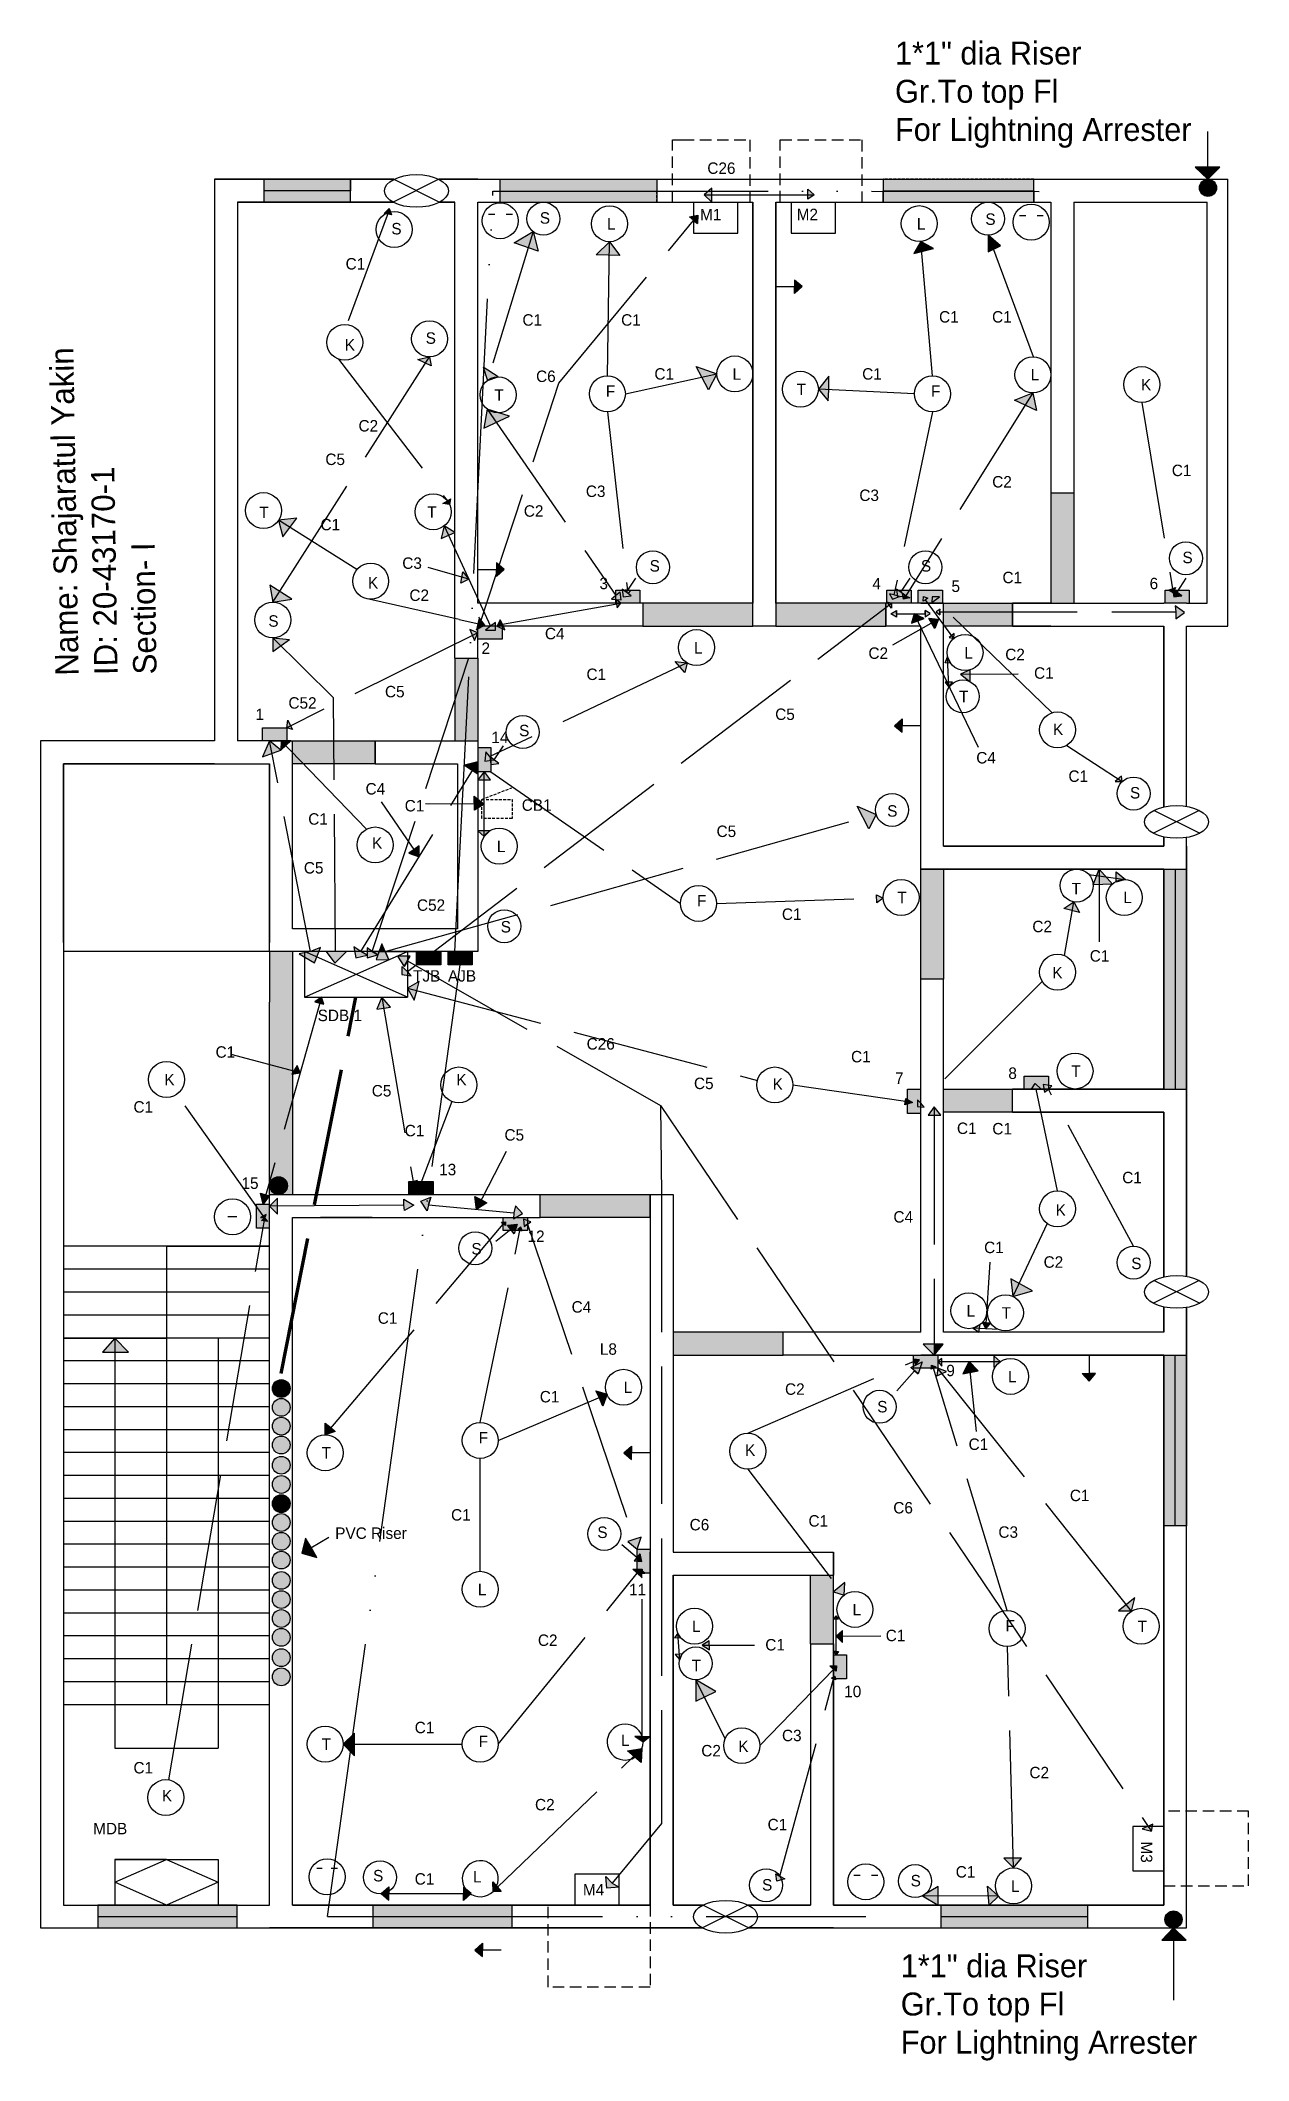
# Model space of a CAD drawing. Header units: inches. Extents: x -201 to 326, y -113 to 769.
import ezdxf

# ---------------------------------------------------------------- set-up
doc = ezdxf.new("R2010")
doc.units = ezdxf.units.IN
doc.header["$LTSCALE"] = 5
doc.header["$MEASUREMENT"] = 0
for name, pattern in [('ACAD_ISO02W100', [15, 12, -3]), ('ACAD_ISO05W100', [33, 24, -3, 0, -3, 0, -3]), ('DASHED2', [0.375, 0.25, -0.125]), ('DASHEDX2', [1.5, 1, -0.5])]:
    doc.linetypes.add(name, pattern=pattern)

msp = doc.modelspace()

# ---------------------------------------------------------------- texts
at = {"lineweight": -2, "char_height": 10, "width": 248.0563, "attachment_point": 1}
for insert in [(171.75, 768.24), (174.26, -66.36)]:
    msp.add_mtext('1*1" dia Riser\\PGr.To top Fl\\PFor Lightning Arrester', dxfattribs=dict(at, insert=insert))
at = {"color": 3, "linetype": 'ACAD_ISO02W100', "char_height": 5, "attachment_point": 1}
for s, insert, width in [('C26', (89.89, 715.52), 13.7001), ('C6', (15.19, 624.71), 7.9174), ('C5', (-76.73, 588.49), 18.6607), ('C52', (-92.84, 482.18), 10.3627), ('C5', (93.92, 426.18), 18.6607), ('C52', (-36.76, 393.97), 10.3627), ('C26', (37.24, 333.42), 13.7001), ('C6', (82.18, 123.63), 7.9174), ('C6', (171.01, 131.02), 7.9174)]:
    msp.add_mtext(s, dxfattribs=dict(at, insert=insert, width=width))
at = {"char_height": 5, "attachment_point": 1}
for s, insert, width in [('S', (-47.94, 689.12), 6.3823), ('S', (16.81, 693.8), 6.3823), ('L', (46.17, 691.21), 8.5744), ('L', (181.29, 691.24), 8.5744), ('S', (211.17, 693.27), 6.3823), ('C1', (-67.91, 673.8), 16.4301), ('C1', (9.24, 649.29), 16.4301), ('C1', (52.3, 649.29), 16.4301), ('C1', (190.98, 650.64), 16.4301), ('C1', (214.1, 650.64), 16.4301), ('K', (-68.28, 638.43), 9.1407), ('F', (45.61, 618.25), 9.8465), ('C1', (66.8, 625.75), 16.4301), ('L', (100.87, 625.67), 8.5744), ('T', (128.88, 619.01), 8.2368), ('C1', (157.44, 625.75), 16.4301), ('F', (187.45, 618.25), 9.8465), ('L', (230.94, 625.41), 8.5744), ('K', (279.08, 621.06), 9.1407), ('T', (-2.97, 616.55), 8.2368), ('C2', (-62.27, 603.12), 19.3521), ('C1', (292.51, 583.65), 16.4301), ('C3', (36.9, 574.54), 16.3885), ('C2', (214.17, 578.68), 19.3521), ('T', (-105.53, 565.35), 8.2368), ('T', (-32.32, 565.47), 8.2368), ('C2', (9.85, 565.93), 19.3521), ('C3', (156.21, 572.79), 16.3885), ('C1', (-78.83, 560.01), 16.4301), ('C3', (-43.18, 543.18), 16.3885), ('S', (64.71, 542), 6.3823), ('S', (183.06, 542), 6.3823), ('S', (297.15, 545.67), 6.3823), ('K', (-58.17, 534.61), 9.1407), ('C2', (-40.07, 529.17), 19.3521), ('L', (84.09, 506.24), 8.5744), ('C2', (160.18, 503.91), 19.3521), ('L', (201.96, 504.06), 8.5744), ('C2', (219.85, 503.34), 19.3521), ('C1', (37.18, 494.68), 16.4301), ('C1', (232.41, 495.24), 16.4301), ('T', (199.72, 485), 8.2368), ('S', (7.79, 470.15), 6.3823), ('K', (240.67, 470.67), 9.1407), ('C1', (247.43, 450.23), 16.4301), ('S', (274.25, 442.98), 6.3823), ('C1', (-42.12, 437.33), 16.4301), ('C1', (-84.2, 431.55), 16.4301), ('K', (-56.34, 421.08), 9.1407), ('L', (-1.93, 419.58), 8.5744), ('T', (172.81, 397.26), 8.2368), ('T', (248.75, 401.16), 8.2368), ('L', (271.36, 397.33), 8.5744), ('F', (85.36, 395.9), 9.8465), ('C1', (122.42, 390.01), 16.4301), ('C2', (231.67, 384.64), 19.3521), ('C1', (256.71, 371.8), 16.4301), ('K', (240.38, 364.5), 9.1407), ('C1', (152.59, 327.85), 16.4301), ('K', (-146.94, 317.83), 9.1407), ('K', (-19.58, 317.83), 9.1407), ('T', (248.69, 321.53), 8.2368), ('K', (118.36, 315.87), 9.1407), ('C1', (-160.44, 305.91), 11.606), ('C1', (-42.12, 295.57), 16.4301), ('C1', (214.22, 296.41), 16.4301), ('C1', (270.88, 275.09), 16.4301), ('K', (241.81, 260.9), 9.1407), ('S', (-13.02, 244.03), 6.3823), ('C1', (210.64, 244.61), 16.4301), ('C2', (236.58, 238.23), 19.3521), ('S', (274.82, 237.64), 6.3823), ('C1', (-53.87, 213.78), 16.4301), ('L', (202.95, 216.92), 8.5744), ('T', (218.31, 216.03), 8.2368), ('L8', (43.01, 200.26), 18.46), ('L', (221.1, 188.24), 8.5744), ('C1', (16.8, 179.47), 16.4301), ('L', (53.35, 183.56), 8.5744), ('C2', (123.78, 182.79), 19.3521), ('S', (163.99, 175.12), 6.3823), ('F', (-9.83, 161.58), 9.8465), ('C1', (203.86, 158.73), 16.4301), ('T', (-78.35, 154.97), 8.2368), ('K', (106.33, 156.16), 9.1407), ('C1', (248.04, 136.39), 16.4301), ('C1', (-21.9, 127.9), 16.4301), ('C1', (134.02, 125.28), 16.4301), ('S', (41.91, 120.31), 6.3823), ('C3', (216.87, 120.4), 16.3885), ('L', (-10.22, 95.34), 8.5744), ('L', (153.24, 86.58), 8.5744), ('F', (219.96, 79.52), 9.8465), ('C2', (15.98, 73.21), 19.3521), ('L', (83.24, 79.28), 8.5744), ('C1', (115.17, 71.23), 16.4301), ('T', (277.57, 79.24), 8.2368), ('T', (83.1, 62.16), 8.2368), ('T', (-78.35, 27.84), 8.2368), ('C1', (-37.76, 35.13), 16.4301), ('F', (-9.83, 29.07), 9.8465), ('L', (52.29, 29.52), 10.4096), ('K', (103.4, 26.91), 9.1407), ('C3', (122.46, 31.65), 16.3885), ('C1', (-160.44, 17.57), 11.606), ('C2', (87.26, 25.01), 19.3521), ('C2', (230.4, 15.46), 19.3521), ('K', (-148.04, 5.35), 9.1407), ('C2', (14.72, 1.46), 19.3521), ('C1', (116.18, -7.23), 16.4301), ('S', (-55.92, -29.53), 6.3823), ('C1', (-37.76, -30.95), 16.4301), ('L', (-12.33, -30), 8.5744), ('S', (113.76, -33.53), 6.3823), ('S', (178.58, -31.7), 6.3823), ('C1', (198.24, -27.85), 16.4301), ('L', (222.36, -34.09), 8.5744)]:
    msp.add_mtext(s, dxfattribs=dict(at, insert=insert, width=width))
at = {"color": 3, "linetype": 'DASHED2', "char_height": 5, "attachment_point": 1}
for s, insert, width in [('M1', (86.69, 695.25), 16.5444), ('M2', (128.85, 695.32), 14.4693), ('M4', (35.62, -35.66), 13.0094)]:
    msp.add_mtext(s, dxfattribs=dict(at, insert=insert, width=width))
at = {"color": 3, "char_height": 5, "attachment_point": 1}
for s, insert, width in [('S', (-32.97, 641.39), 6.3823), ('S', (-101.6, 517.94), 6.3823), ('{\\C1;1}', (-107.18, 477.21), 16.2013), ('S', (168.35, 435.06), 6.3823), ('S', (-0.24, 384.52), 6.3823)]:
    msp.add_mtext(s, dxfattribs=dict(at, insert=insert, width=width))
at = {"insert": (-194.55, 491.47), "char_height": 10.2, "width": 235.4135, "attachment_point": 1, "rotation": 90.92516}
msp.add_mtext('Name: Shajaratul Yakin\\PID: 20-43170-1\\PSection- I', dxfattribs=at)
at = {"color": 1, "linetype": 'DASHED2', "char_height": 5, "attachment_point": 1}
for s, insert, width in [('3', (42.82, 534.32), 14.3643), ('4', (161.9, 534.23), 14.5198), ('5', (196.39, 533.11), 11.5718), ('6', (282.83, 534.31), 11.4584), ('2', (-8.62, 506.06), 10.5152), ('14', (-4.34, 467.13), 9.8877), ('8', (221.2, 320.62), 9.4806)]:
    msp.add_mtext(s, dxfattribs=dict(at, insert=insert, width=width))
at = {"color": 1, "linetype": 'ACAD_ISO02W100', "char_height": 5, "width": 12.1626, "attachment_point": 1}
for insert in [(218.64, 536.93), (198.78, 296.59), (167.71, 75.29)]:
    msp.add_mtext('C1', dxfattribs=dict(at, insert=insert))
at = {"color": 1, "char_height": 5, "attachment_point": 1}
for s, insert, width in [('C4', (19.05, 512.45), 5.03), ('C5', (-50.73, 487.13), 7.2871), ('C5', (119.49, 477.25), 7.2871), ('C4', (207.2, 458.27), 5.03), ('C4', (-59.2, 444.71), 8.1042), ('C5', (-86.12, 410.25), 7.2871), ('SDB 1', (-80.1, 345.84), 33.1351), ('7', (171.78, 318.48), 14.9063), ('C5', (-56.49, 312.97), 7.2871), ('C5', (84.07, 316.18), 7.2871), ('C5', (1.4, 293.7), 7.2871), ('13', (-27.09, 278.59), 16.141), ('15', (-113.32, 272.63), 12.277), ('C4', (171.08, 257.93), 5.03), ('12', (11.46, 249.47), 8.1785), ('C4', (30.69, 218.65), 5.03), ('9', (194.14, 190.9), 9.3248), ('11', (55.72, 95.32), 9.2383), ('10', (149.6, 50.86), 9.4339), ('MDB', (-178.02, -8.98), 31.9798)]:
    msp.add_mtext(s, dxfattribs=dict(at, insert=insert, width=width))
at = {"color": 4, "insert": (8.94, 437.61), "char_height": 5, "width": 12.8647, "attachment_point": 1}
msp.add_mtext('CB1', dxfattribs=at)
at = {"color": 40, "linetype": 'DASHED2', "insert": (-38.47, 363.08), "char_height": 5, "width": 10.5851, "attachment_point": 1}
msp.add_mtext('TJB', dxfattribs=at)
at = {"color": 5, "insert": (-23.24, 363.08), "char_height": 5, "width": 13.103, "attachment_point": 1}
msp.add_mtext('AJB', dxfattribs=at)
at = {"color": 4, "linetype": 'ByBlock', "insert": (-124.63, 329.87), "char_height": 5, "width": 3.1674, "attachment_point": 1}
msp.add_mtext('C1', dxfattribs=at)
at = {"color": 0, "linetype": 'ByBlock', "insert": (-72.43, 119.92), "char_height": 5, "width": 41.3366, "attachment_point": 1}
msp.add_mtext('PVC Riser', dxfattribs=at)
at = {"color": 3, "linetype": 'DASHED2', "insert": (284.01, -17.11), "char_height": 5, "width": 23.4169, "attachment_point": 1, "rotation": 270}
msp.add_mtext('M3', dxfattribs=at)

# ---------------------------------------------------------------- hatches: boundary and pattern name
at = {"linetype": 'DASHED2'}
h = msp.add_hatch(color=4, dxfattribs=at)
h.paths.add_polyline_path([(255.93, -49.84), (191.75, -49.84), (191.75, -54.84), (255.93, -54.84)])
h.paths.add_polyline_path([(255.93, -44.84), (191.75, -44.84), (191.75, -49.84), (255.93, -49.84)])
h.paths.add_polyline_path([(298.96, 195.16), (293.96, 195.16), (293.96, 120.55), (298.96, 120.55)])
h.paths.add_polyline_path([(293.96, 195.16), (288.96, 195.16), (288.96, 120.55), (293.96, 120.55)])
h.paths.add_polyline_path([(-65.79, 708.16), (-103.52, 708.16), (-103.52, 703.16), (-65.79, 703.16)])
h.paths.add_polyline_path([(-65.79, 703.16), (-103.52, 703.16), (-103.52, 698.16), (-65.79, 698.16)])
h = msp.add_hatch(color=4)
h.paths.add_polyline_path([(67.8, 703.16), (-0.44, 703.05), (-0.44, 698.16), (67.8, 698.16)])
h.paths.add_polyline_path([(67.8, 708.16), (-0.44, 708.16), (-0.44, 703.05), (67.8, 703.16)])
h = msp.add_hatch(color=4)
h.paths.add_polyline_path([(199.47, 708.16), (166.63, 708.16), (166.63, 703.16), (199.47, 703.16)])
h.paths.add_polyline_path([(199.47, 703.16), (166.63, 703.16), (166.63, 698.16), (199.47, 698.16)])
h = msp.add_hatch(color=4)
h.paths.add_polyline_path([(232.3, 703.16), (199.47, 703.16), (199.47, 698.16), (232.3, 698.16)])
h.paths.add_polyline_path([(232.3, 708.16), (199.47, 708.16), (199.47, 703.16), (232.3, 703.16)])
at = {"lineweight": -2}
h = msp.add_hatch(color=256, dxfattribs=at)
h.paths.add_polyline_path([(308.29, 713.43), (302.75, 713.43), (308.29, 708.16)])
h.paths.add_polyline_path([(313.43, 713.43), (308.29, 713.43), (308.29, 708.16)])
for points in [[(312.02, 704.43, 1), (304.57, 704.43, 1)], [(296.98, -51.12, 1), (289.53, -51.12, 1)]]:
    msp.add_hatch(color=5, dxfattribs=at).paths.add_polyline_path(points)
at = {"linetype": 'ACAD_ISO02W100'}
h = msp.add_hatch(color=3, dxfattribs=at)
h.paths.add_polyline_path([(91.82, 701.4), (88.51, 701.4), (91.82, 698.16)])
h.paths.add_polyline_path([(91.82, 704.23), (88.51, 701.4), (91.82, 701.4)])
h.paths.add_polyline_path([(136.54, 701.4), (133.73, 701.4), (133.73, 699.44)])
h.paths.add_polyline_path([(133.73, 703.87), (133.73, 701.4), (136.54, 701.4)])
h = msp.add_hatch(color=256)
h.paths.add_polyline_path([(-48.92, 695.49), (-51.12, 693.17), (-50.56, 693.08, -0.042914), (-49.34, 693.64)])
h.paths.add_polyline_path([(-49.34, 693.64, 0.042914), (-50.56, 693.08), (-49.5, 692.91)])
h.paths.add_polyline_path([(-48.32, 693.92, 0.03377), (-49.34, 693.64), (-49.5, 692.91), (-47.83, 692.65)])
h.paths.add_polyline_path([(-48.92, 695.49), (-49.34, 693.64, -0.03377), (-48.32, 693.92)])
h = msp.add_hatch(color=3, dxfattribs=at)
h.paths.add_polyline_path([(85.76, 692.5), (83.91, 692.14), (83.91, 690.24), (85.53, 688.9)])
h.paths.add_polyline_path([(83.91, 692.14), (82.05, 691.79), (83.91, 690.24)])
h = msp.add_hatch(color=256)
h.paths.add_polyline_path([(3.65, 604.79), (-0.98, 606.25, -0.180291), (-6.21, 607.9), (-2.22, 602.11)])
h.paths.add_polyline_path([(-6.21, 607.9), (-7.65, 599.64), (-2.22, 602.11)])
h.paths.add_polyline_path([(-6.21, 607.9, 0.180291), (-0.98, 606.25)], flags=17)
h.paths.add_polyline_path([(-4.89, 624.18), (-6.05, 620.41, -0.160544), (-1.38, 621.94)])
h.paths.add_polyline_path([(-1.38, 621.94, 0.160544), (-6.05, 620.41)])
h.paths.add_polyline_path([(94.08, 623.24), (87.5, 621.81), (90.4, 616.25)])
h.paths.add_polyline_path([(84.97, 626.49), (87.5, 621.81), (94.08, 623.24)])
h.paths.add_polyline_path([(142.88, 616.33), (138.32, 616.55), (142.65, 611.55)])
h.paths.add_polyline_path([(142.88, 622.23), (138.32, 616.55), (142.88, 616.33)])
h.paths.add_polyline_path([(13.88, 685.34), (5.68, 680.49), (11.72, 678.31)])
h.paths.add_polyline_path([(13.88, 685.34), (11.72, 678.31), (16.06, 676.74)])
h.paths.add_polyline_path([(47.23, 680.93), (41.4, 675.25), (47.13, 675.07)])
h.paths.add_polyline_path([(47.23, 680.93), (47.13, 675.07), (51.78, 674.92)])
h.paths.add_polyline_path([(51.93, 528.01), (49.93, 526.62), (49.93, 524.82), (52.28, 524.69)])
h.paths.add_polyline_path([(49.93, 526.6), (49.92, 526.62), (48.01, 524.93), (49.93, 524.82)])
h.paths.add_polyline_path([(-5.01, 456.26), (-6.77, 458.39), (-7.14, 454.22), (-4.78, 454.63)])
h.paths.add_polyline_path([(-7.37, 449.64), (-7.52, 449.64), (-7.52, 446.12), (-4.7, 446.12)])
h.paths.add_polyline_path([(-7.52, 449.64), (-10.21, 446.12), (-7.52, 446.12)])
h.paths.add_polyline_path([(-4.95, 423.87), (-7.52, 423.87), (-7.52, 421.34, -0.116445)])
h.paths.add_polyline_path([(-7.52, 423.87), (-10.21, 423.87), (-7.52, 421.34)])
h.paths.add_polyline_path([(-4.95, 423.87, 0.116445), (-7.52, 421.34)])
h.paths.add_polyline_path([(231.93, 614.99), (228.56, 609.6), (233.55, 607.26)])
h.paths.add_polyline_path([(231.93, 614.99), (223.82, 611.83), (228.56, 609.6)])
h = msp.add_hatch(color=256)
h.paths.add_polyline_path([(183.03, 680.96), (183.4, 676.69), (188.5, 677.98)])
h.paths.add_polyline_path([(183.03, 680.96), (180.04, 675.84), (183.4, 676.69)])
h = msp.add_hatch(color=256)
h.paths.add_polyline_path([(212.33, 683.76), (212.33, 676.49), (214.62, 677.6)])
h.paths.add_polyline_path([(212.33, 683.76), (214.62, 677.6), (217.74, 679.11)])
at = {"linetype": 'DASHED2'}
h = msp.add_hatch(color=0, dxfattribs=at)
h.paths.add_polyline_path([(131.26, 661.32), (127.91, 661.32), (127.91, 658.32)])
h.paths.add_polyline_path([(127.91, 664.14), (127.91, 661.32), (131.26, 661.32)])
at = {"linetype": 'ACAD_ISO02W100'}
h = msp.add_hatch(color=3, dxfattribs=at)
h.paths.add_polyline_path([(-99.63, 508.04), (-99.63, 502.07), (-96.17, 504.62)])
h.paths.add_polyline_path([(-92.37, 507.41), (-99.63, 508.04), (-96.17, 504.62)])
h.paths.add_polyline_path([(-96.7, 528.3), (-99.63, 523.71), (-91.34, 524.89)])
h.paths.add_polyline_path([(-96.7, 528.3), (-100.93, 531), (-99.63, 523.71)])
h.paths.add_polyline_path([(-31.27, 630.72), (-33.03, 627.97), (-30.52, 626.84)])
h.paths.add_polyline_path([(-31.27, 630.72), (-36.38, 629.47), (-33.03, 627.97)])
h.paths.add_polyline_path([(163.52, 431.07), (157.85, 429.49), (160.28, 424.7)])
h.paths.add_polyline_path([(155.22, 434.69), (157.85, 429.49), (163.52, 431.07)])
h.paths.add_polyline_path([(282.25, -10.64), (281.67, -10.64), (279.59, -11.58), (283.58, -12.62)])
h.paths.add_polyline_path([(283.98, -10.64), (282.25, -10.64), (283.58, -12.62)])
h.paths.add_polyline_path([(284.21, -9.5), (282.11, -10.44), (282.25, -10.64), (283.98, -10.64)])
h.paths.add_polyline_path([(48.44, -35.28), (45.55, -32.34), (46.01, -37.54), (51.41, -37.07)])
h = msp.add_hatch(color=256)
h.paths.add_polyline_path([(187.96, 526.05), (187.77, 523.46), (189.41, 524.65)])
h.paths.add_polyline_path([(191.23, 525.96), (187.96, 526.05), (189.41, 524.65)])
h.paths.add_polyline_path([(204.59, 492.29), (200.32, 492.26), (204.6, 488.94)])
h.paths.add_polyline_path([(204.59, 494.19), (200.32, 492.26), (204.59, 492.29)])
h.paths.add_polyline_path([(196.78, 488.74), (195.19, 488.74), (195.3, 486.5)])
h.paths.add_polyline_path([(195.19, 488.74), (193.67, 488.74), (195.3, 486.5)])
h.paths.add_polyline_path([(194.67, 499.86), (193.67, 497.12), (194.8, 497.1)])
h.paths.add_polyline_path([(194.67, 499.86), (194.8, 497.1), (195.95, 497.08, -0.098304)])
h.paths.add_polyline_path([(194.67, 499.86, 0.098304), (195.95, 497.08)], flags=17)
h.paths.add_polyline_path([(269.11, 446.47), (267.83, 445.34), (270.85, 445.33)])
h.paths.add_polyline_path([(270.61, 447.79), (269.11, 446.47), (270.85, 445.33)])
h.paths.add_polyline_path([(-92.19, 556.32), (-97.11, 559.43), (-95.34, 552.13)])
h.paths.add_polyline_path([(-89.21, 560.28), (-97.11, 559.43), (-92.19, 556.32)])
h.paths.add_polyline_path([(-14.17, 533.67), (-17.23, 534.55), (-17.65, 532.01)])
h.paths.add_polyline_path([(-16.84, 536.91), (-17.23, 534.55), (-14.17, 533.67)])
h.paths.add_polyline_path([(-2.45, 513.16), (-4.71, 513.16), (-6.89, 511.44), (-2.45, 511.44)])
h.paths.add_polyline_path([(-2.45, 514.74), (-4.71, 513.16), (-2.45, 513.16)])
h.paths.add_polyline_path([(-24.9, 556.93), (-26.25, 551.5), (-23.01, 552.83)])
h.paths.add_polyline_path([(-20.21, 553.99), (-24.9, 556.93), (-23.01, 552.83)])
h.paths.add_polyline_path([(-4.89, 624.18), (-7.97, 626.14), (-6.08, 620.4), (-6.05, 620.41)])
at = {"linetype": 'DASHED2'}
h = msp.add_hatch(color=42, dxfattribs=at)
h.paths.add_polyline_path([(222.96, 311.16), (192.96, 311.16), (192.96, 301.16), (222.96, 301.16)])
h.paths.add_polyline_path([(-91.04, 349.16), (-91.04, 371.16), (-101.04, 371.16), (-101.04, 349.16), (-101.04, 265.16), (-91.04, 265.16)])
h.paths.add_polyline_path([(249.79, 571.16), (239.79, 571.16), (239.79, 523.16), (249.79, 523.16)])
h = msp.add_hatch(color=256)
h.paths.add_polyline_path([(-22.09, 568.79), (-23.52, 567.88, -0.059927), (-22.56, 566.27)])
h.paths.add_polyline_path([(-23.52, 567.88), (-25.54, 566.74), (-22.56, 566.27, 0.059927)])
h = msp.add_hatch(color=0, dxfattribs=at)
h.paths.add_polyline_path([(1.26, 537.93), (-2.09, 537.93), (-2.09, 534.92)])
h.paths.add_polyline_path([(-2.09, 540.75), (-2.09, 537.93), (1.26, 537.93)])
h = msp.add_hatch(color=7)
h.paths.add_polyline_path([(182.68, 189.47), (179.81, 189.47), (179.81, 190.27), (178.67, 189.72), (181.79, 186.98)])
h.paths.add_polyline_path([(183.62, 192.11), (179.81, 190.27), (179.81, 189.47), (182.68, 189.47)])
h.paths.add_polyline_path([(53.45, 528.84), (52.8, 528.84), (53.21, 526.01), (56.72, 526.39)])
h.paths.add_polyline_path([(52.72, 529.39), (52.8, 528.84), (53.45, 528.84)])
h.paths.add_polyline_path([(173.14, 528.84), (172.49, 528.84), (172.9, 526.01), (176.41, 526.39)])
h.paths.add_polyline_path([(172.41, 529.39), (172.49, 528.84), (173.14, 528.84)])
h.paths.add_polyline_path([(293.59, 528.84), (292.94, 528.84), (293.34, 526.01), (296.86, 526.39)])
h.paths.add_polyline_path([(292.86, 529.39), (292.94, 528.84), (293.59, 528.84)])
h.paths.add_polyline_path([(60.63, 108.45), (59.27, 106.85), (59.27, 105.22), (61.37, 105.07)])
h.paths.add_polyline_path([(59.27, 106.85), (57.98, 105.32), (59.27, 105.22)])
h.paths.add_polyline_path([(6.91, 252.29), (2.68, 251.84), (4.55, 249.47), (6.08, 249.47)])
h.paths.add_polyline_path([(6.08, 249.47), (4.55, 249.47), (5.66, 248.06)])
h.paths.add_polyline_path([(-4.53, 455.9), (-4.53, 452.89), (-1.01, 453.27)])
h.paths.add_polyline_path([(-4.53, 455.9), (-5.01, 456.26), (-4.53, 452.89)])
h = msp.add_hatch(color=256)
h.paths.add_polyline_path([(292.91, 528.84), (291.1, 528.84), (293.1, 527.7)])
h.paths.add_polyline_path([(292.8, 529.51), (291.1, 528.84), (292.91, 528.84)])
h.paths.add_polyline_path([(294.11, 530.01), (292.8, 529.51), (292.91, 528.84), (292.94, 528.84), (292.86, 529.39), (293.59, 528.84), (293.6, 528.84)])
h.paths.add_polyline_path([(292.86, 529.39), (292.94, 528.84), (293.59, 528.84)], flags=17)
h.paths.add_polyline_path([(293.6, 528.84), (293.1, 527.7), (293.34, 526.01), (296.86, 526.39)])
h = msp.add_hatch(color=252, dxfattribs=at)
h.paths.add_polyline_path([(-4.53, 460.23), (-10.21, 460.23), (-10.21, 449.64), (-4.53, 449.64)])
h.paths.add_polyline_path([(-93.55, 468.85), (-104.13, 468.85), (-104.13, 463.16), (-93.55, 463.16)])
h.paths.add_polyline_path([(0.37, 513.16), (-10.21, 513.16), (-10.21, 507.47), (0.37, 507.47)])
h.paths.add_polyline_path([(60.51, 528.84), (49.93, 528.84), (49.93, 523.16), (60.51, 523.16)])
h.paths.add_polyline_path([(178.74, 528.84), (168.15, 528.84), (168.15, 523.16), (178.74, 523.16)])
h.paths.add_polyline_path([(192.5, 528.84), (181.92, 528.84), (181.92, 523.16), (192.5, 523.16)])
h.paths.add_polyline_path([(300.14, 528.84), (289.56, 528.84), (289.56, 523.16), (298.96, 523.16), (300.14, 523.16)])
h.paths.add_polyline_path([(150.65, 64.37), (144.96, 64.37), (144.96, 53.79), (150.65, 53.79)])
h.paths.add_polyline_path([(64.96, 110.51), (59.27, 110.51), (59.27, 99.93), (64.96, 99.93)])
h.paths.add_polyline_path([(190.39, 195.16), (179.81, 195.16), (179.81, 189.47), (190.39, 189.47)])
h.paths.add_polyline_path([(11.46, 255.16), (0.87, 255.16), (0.87, 249.47), (11.46, 249.47)])
h.paths.add_polyline_path([(182.96, 311.16), (177.27, 311.16), (177.27, 300.57), (182.96, 300.57)])
h.paths.add_polyline_path([(238.66, 316.85), (228.08, 316.85), (228.08, 311.17), (238.66, 311.17)])
h.paths.add_polyline_path([(-101.04, 261.03), (-106.73, 261.03), (-106.73, 250.44), (-101.04, 250.44)])
at = {"linetype": 'ACAD_ISO02W100'}
h = msp.add_hatch(color=1, dxfattribs=at)
h.paths.add_polyline_path([(-40.91, 362.51), (-40.91, 360.84), (-39.29, 360.56)])
h.paths.add_polyline_path([(-40.91, 362.51), (-43.36, 364.7), (-43.36, 361.26), (-40.91, 360.84)])
h.paths.add_polyline_path([(-35.85, 358.09), (-40.91, 355.19), (-36.9, 354.13)])
h.paths.add_polyline_path([(-78.81, 373), (-83.25, 371.16), (-79.54, 371.16)])
h.paths.add_polyline_path([(-79.54, 371.16), (-85.91, 371.16), (-80.5, 368.76)])
h.paths.add_polyline_path([(-85.1, 370.8), (-85.91, 370.64), (-85.91, 368.9), (-81.49, 366.29), (-80.5, 368.76)])
h.paths.add_polyline_path([(-85.91, 370.64), (-88.15, 370.21), (-85.91, 368.9)])
h.paths.add_polyline_path([(-61.3, 371.16), (-63.91, 371.16), (-63.41, 368.47), (-58.53, 369.57)])
h.paths.add_polyline_path([(-64.31, 373.31), (-63.91, 371.16), (-61.3, 371.16)])
h.paths.add_polyline_path([(-101.04, 463.16), (-104.13, 456.23), (-99.99, 457.72)])
h.paths.add_polyline_path([(-96.23, 459.08), (-101.04, 463.16), (-99.99, 457.72)])
h.paths.add_polyline_path([(-91.88, 469.67), (-93.55, 468.85), (-91.07, 468.05)])
h.paths.add_polyline_path([(-93.14, 472.21), (-93.55, 468.85), (-91.88, 469.67)])
h.paths.add_polyline_path([(-10.71, 510.07), (-12.65, 509.1), (-11.74, 506.93)])
h.paths.add_polyline_path([(-10.71, 510.07), (-10.58, 510.46), (-13.78, 511.76), (-12.65, 509.1)])
h.paths.add_polyline_path([(-10.21, 510.31), (-10.71, 510.07), (-11.74, 506.93)])
h.paths.add_polyline_path([(0.91, 513.16), (0.37, 513.16), (0.37, 512.15), (1.49, 511.64)])
h.paths.add_polyline_path([(0.37, 513.16), (-1.82, 513.16), (0.37, 512.15)])
h.paths.add_polyline_path([(52.1, 523.14), (50.28, 522.82), (50.62, 521.11)])
h.paths.add_polyline_path([(49.93, 524.82), (50.22, 523.16), (52.11, 523.16), (52.15, 523.2)])
h.paths.add_polyline_path([(170.25, 523.16), (168.61, 523.16), (169.21, 522.37)])
h.paths.add_polyline_path([(168.15, 523.76), (168.61, 523.16), (170.25, 523.16)])
h.paths.add_polyline_path([(170.25, 523.16), (169.21, 522.37), (170.25, 521)])
h.paths.add_polyline_path([(172.35, 519.99), (169.95, 518.52), (172.35, 517.15), (172.35, 518.52)])
h.paths.add_polyline_path([(184.98, 520.07), (184.98, 517.27), (187.07, 518.74)])
h.paths.add_polyline_path([(191.29, 519.39), (191.39, 520.64), (189.66, 519.37), (191.29, 518.06)])
h.paths.add_polyline_path([(298.05, 519.11), (293.96, 522.04), (294.26, 519.39), (294.26, 516.44)])
at = {"linetype": 'DASHED2'}
h = msp.add_hatch(color=42, dxfattribs=at)
h.paths.add_polyline_path([(192.96, 407.16), (182.96, 407.16), (182.96, 359.16), (192.96, 359.16)])
h.paths.add_polyline_path([(222.96, 523.16), (192.96, 523.16), (192.96, 513.16), (222.96, 513.16)])
h.paths.add_polyline_path([(109.79, 523.16), (61.79, 523.16), (61.79, 513.16), (109.79, 513.16)])
h.paths.add_polyline_path([(-10.21, 499.16), (-20.21, 499.16), (-20.21, 463.16), (-10.21, 463.16)])
h.paths.add_polyline_path([(-55.04, 463.16), (-91.04, 463.16), (-91.04, 453.16), (-55.04, 453.16)])
h.paths.add_polyline_path([(64.96, 265.16), (16.96, 265.16), (16.96, 255.16), (64.96, 255.16)])
h.paths.add_polyline_path([(144.96, 99.16), (134.96, 99.16), (134.96, 69.16), (144.96, 69.16)])
for color, points in [(42, [(167.79, 523.16), (119.79, 523.16), (119.79, 513.16), (167.79, 513.16)]), (252, [(-29.68, 270.85), (-40.27, 270.85), (-40.27, 265.16), (-29.68, 265.16)]), (44, [(122.96, 205.16), (74.96, 205.16), (74.96, 195.16), (122.96, 195.16)])]:
    msp.add_hatch(color=color, dxfattribs=at).paths.add_polyline_path(points)
h = msp.add_hatch(color=256)
h.paths.add_polyline_path([(177.27, 306.65), (177.27, 304.72), (179.34, 305.38)])
h.paths.add_polyline_path([(173.69, 526.1), (172.9, 526.01), (172.84, 526.39), (171.31, 526.91), (169.28, 527.34), (170.71, 524.95)])
for color, points in [(256, [(178.28, 525.57), (176.41, 526.39), (175.23, 526.26), (175.49, 524.99)]), (256, [(292.91, 528.84), (291.1, 528.84), (293.1, 527.7)]), (256, [(293.59, 528.84), (292.94, 528.84), (293.34, 526.01), (296.86, 526.39)]), (40, [(-26.42, 371.16), (-37, 371.16), (-37, 365.47), (-26.42, 365.47)]), (4, [(-12.65, 371.16), (-23.24, 371.16), (-23.24, 365.47), (-12.65, 365.47)]), (256, [(-35.09, 270.2), (-36.8, 270.85), (-35.58, 268.92), (-33.55, 269.66)]), (256, [(1.89, 253.29), (0.87, 253.17), (0.87, 252.31), (1.89, 251.73)]), (256, [(6.91, 252.29), (2.68, 251.84), (4.55, 249.47), (6.08, 249.47)]), (256, [(8.49, 250.99), (7.22, 249.86), (8.11, 249.47), (9.05, 249.47)]), (256, [(8.49, 250.99), (7.22, 249.86), (8.11, 249.47), (9.05, 249.47)]), (1, [(192.75, 199.92), (188.79, 199.92), (188.79, 195.16)]), (256, [(179.81, 193.39), (180.69, 190.69), (182.44, 193.08)]), (256, [(60.63, 108.45), (59.27, 106.85), (59.27, 105.22), (61.37, 105.07)]), (256, [(61.47, 101.65), (59.27, 101.65), (59.27, 99.93), (61.47, 99.93)]), (256, [(61.34, 23.41), (55.12, 22.38), (61.01, 17.37)]), (256, [(-3.64, -34.75), (-3.58, -38.87), (-0.07, -38.89)]), (4, [(-176.02, -54.84), (-115.28, -54.84), (-115.28, -44.84), (-176.02, -44.84)]), (4, [(4.75, -44.84), (-55.99, -44.84), (-55.99, -54.84), (4.75, -54.84)])]:
    msp.add_hatch(color=color).paths.add_polyline_path(points)
h = msp.add_hatch(color=256)
h.paths.add_polyline_path([(197.62, 509.98), (196.47, 509.1), (197.39, 507.83)])
h.paths.add_polyline_path([(196.47, 509.1), (195.31, 508.21), (197.39, 507.83)])
h.paths.add_polyline_path([(186.1, 525.47), (184.12, 526.07), (184.05, 524.15), (184.04, 524.06), (185.08, 524.73)])
h = msp.add_hatch(color=0, dxfattribs=at)
h.paths.add_polyline_path([(-7.13, 513.59), (-10.4, 514.35), (-11.07, 511.42)])
h.paths.add_polyline_path([(-9.77, 517.09), (-10.4, 514.35), (-7.13, 513.59)])
at = {"linetype": 'ACAD_ISO02W100'}
for color, points in [(1, [(0.56, 514.07), (-0.45, 515.96), (-1.82, 513.16), (0.91, 513.16)]), (3, [(-52.14, 374.58), (-53.4, 371.16), (-50.63, 371.16)]), (3, [(-39.69, 369.12), (-40.91, 369.15), (-40.91, 367.15), (-40.87, 367.12)])]:
    msp.add_hatch(color=color, dxfattribs=at).paths.add_polyline_path(points)
h = msp.add_hatch(color=1)
h.paths.add_polyline_path([(180.08, 518.52), (178.96, 514.52), (181.58, 515.41)])
h.paths.add_polyline_path([(184.49, 516.46), (180.08, 518.52), (181.58, 515.41), (181.67, 515.44)])
h = msp.add_hatch(color=256)
h.paths.add_polyline_path([(190.67, 516.25), (186.45, 516.71), (187.7, 514.56)])
h.paths.add_polyline_path([(190.67, 516.25), (187.7, 514.56), (189.11, 512.13)])
h = msp.add_hatch(color=256)
h.paths.add_polyline_path([(166.55, 394.54), (163.7, 394.45), (163.78, 392.41)])
h.paths.add_polyline_path([(163.63, 395.98), (163.7, 394.45), (166.55, 394.54)])
h.paths.add_polyline_path([(81.03, 497.13), (77.79, 495.59), (80.1, 493.02)])
h.paths.add_polyline_path([(81.03, 497.13), (75.91, 497.7), (77.79, 495.59)])
at = {"linetype": 'DASHED2'}
h = msp.add_hatch(color=0, dxfattribs=at)
h.paths.add_polyline_path([(174.84, 472.73), (171.48, 469.72), (174.84, 469.72)])
h.paths.add_polyline_path([(174.84, 466.9), (174.84, 469.72), (171.48, 469.72)])
h = msp.add_hatch(color=256)
h.paths.add_polyline_path([(-94.05, 461.1), (-96.04, 463.16), (-96.23, 459.08)])
h.paths.add_polyline_path([(-91.83, 463.16), (-96.04, 463.16), (-94.05, 461.1)])
h = msp.add_hatch(color=1)
h.paths.add_polyline_path([(-10.21, 454.01), (-16.02, 452.53), (-12.52, 450.27)])
h.paths.add_polyline_path([(-10.21, 454.01), (-12.52, 450.27), (-10.21, 448.78)])
h = msp.add_hatch(color=256)
h.paths.add_polyline_path([(-10.21, 437.7), (-11.86, 439.04), (-11.79, 435.51), (-10.21, 435.51)])
h.paths.add_polyline_path([(-8.5, 436.3), (-10.21, 437.7), (-10.21, 435.51), (-8.5, 435.5)])
h.paths.add_polyline_path([(-8.5, 436.3), (-8.5, 435.5), (-7.52, 435.49)])
h.paths.add_polyline_path([(-7.52, 435.49), (-8.5, 435.5), (-8.5, 434.88)])
h.paths.add_polyline_path([(-8.5, 435.5), (-10.21, 435.51), (-10.21, 433.81), (-8.5, 434.88)])
h.paths.add_polyline_path([(-10.21, 435.51), (-11.79, 435.51), (-11.74, 432.85), (-10.21, 433.81)])
h = msp.add_hatch(color=1)
h.paths.add_polyline_path([(-37.94, 415.75), (-40.3, 414.12), (-35.75, 412.58)])
h.paths.add_polyline_path([(-35.75, 417.26), (-37.94, 415.75), (-35.75, 412.58)])
h = msp.add_hatch(color=256)
h.paths.add_polyline_path([(249.77, 392.87), (249.09, 388.98), (252.2, 388.17)])
h.paths.add_polyline_path([(249.77, 392.87), (245.42, 389.94), (249.09, 388.98)])
h.paths.add_polyline_path([(272.26, 402.64, 0.131756), (268.27, 401.83), (268.29, 401.55)])
h.paths.add_polyline_path([(272.26, 402.64), (272.31, 402.66), (268.21, 403.2), (268.27, 401.83, -0.131756)])
h.paths.add_polyline_path([(268.21, 406.01), (268.21, 403.2), (272.31, 402.66)])
h.paths.add_polyline_path([(263.81, 403.79), (260.82, 404.19), (260.82, 400.41), (266.57, 400.67)])
h.paths.add_polyline_path([(260.82, 404.19), (259.74, 404.33), (258.19, 400.29), (260.82, 400.41)])
h.paths.add_polyline_path([(260.82, 407.16), (260.82, 404.19), (263.81, 403.79)])
h.paths.add_polyline_path([(260.82, 407.16), (259.74, 404.33), (260.82, 404.19)])
h.paths.add_polyline_path([(182.96, 305.08), (181.56, 306.48), (181.53, 303.65), (182.96, 303.45)])
h.paths.add_polyline_path([(182.96, 305.08), (182.96, 303.45), (184.41, 303.24)])
h = msp.add_hatch(color=4, dxfattribs=at)
h.paths.add_polyline_path([(293.96, 407.16), (288.96, 407.16), (288.96, 311.16), (293.96, 311.16)])
h.paths.add_polyline_path([(298.96, 407.16), (293.96, 407.16), (293.96, 311.16), (298.96, 311.16)])
at = {"linetype": 'ACAD_ISO02W100'}
h = msp.add_hatch(color=3, dxfattribs=at)
h.paths.add_polyline_path([(-67.56, 371.16), (-72.35, 371.16), (-76.33, 371.16), (-72.57, 366.08)])
h.paths.add_polyline_path([(-56.31, 371.16), (-58.53, 371.16), (-58.53, 368.51), (-53.92, 369.74)])
h.paths.add_polyline_path([(-58.53, 372.88), (-58.53, 371.16), (-56.31, 371.16)])
h.paths.add_polyline_path([(-50.63, 371.16), (-53.4, 371.16), (-54.64, 367.78), (-49.04, 367.56)])
h.paths.add_polyline_path([(-40.91, 369.15), (-45.2, 369.26), (-42.31, 364.71), (-40.91, 367.15)])
at = {"linetype": 'ACAD_ISO05W100'}
msp.add_hatch(color=5, dxfattribs=at).paths.add_polyline_path([(-12.65, 371.16), (-23.24, 371.16), (-23.24, 365.47), (-12.65, 365.47)])
at = {"linetype": 'ACAD_ISO02W100'}
h = msp.add_hatch(color=1, dxfattribs=at)
h.paths.add_polyline_path([(61.02, 115.66), (57.89, 114.6), (59.27, 110.51)])
h.paths.add_polyline_path([(57.89, 114.6), (55.19, 113.74), (59.27, 110.51)])
h.paths.add_polyline_path([(11.46, 253.81), (9.76, 254.38), (9.92, 251.25), (11.46, 252.31)])
h.paths.add_polyline_path([(12.92, 253.32), (11.46, 253.81), (11.46, 252.31)])
h.paths.add_polyline_path([(6.21, 260.2), (5.55, 257.17), (5.36, 255.16), (6.33, 255.16), (9.23, 256.89)])
h.paths.add_polyline_path([(6.33, 255.16), (5.36, 255.16), (5.31, 254.54)])
h.paths.add_polyline_path([(-30.8, 264), (-35.04, 262.26), (-32.39, 258.03), (-31.71, 260.67)])
h.paths.add_polyline_path([(-42.53, 263.13), (-42.53, 260.48), (-42.15, 258.25), (-38.08, 260.48)])
h.paths.add_polyline_path([(-97.55, 263.57), (-101.04, 260.16), (-97.55, 260.18)])
h.paths.add_polyline_path([(-97.55, 260.18), (-101.04, 260.16), (-97.55, 256.6)])
h.paths.add_polyline_path([(-36.77, 270.81), (-36.8, 270.85), (-38.48, 270.85), (-40.27, 270.46), (-40.27, 269.99), (-38.13, 267.71)])
h.paths.add_polyline_path([(-40.27, 270.46), (-40.63, 270.38), (-40.27, 269.99)])
h.paths.add_polyline_path([(-52.09, 351.26), (-54.27, 346.03), (-51.29, 346.54)])
h.paths.add_polyline_path([(-52.09, 351.26), (-51.29, 346.54), (-48.39, 346.93)])
h.paths.add_polyline_path([(-36.9, 354.13), (-40.91, 355.19), (-37.99, 349.99)])
h.paths.add_polyline_path([(-35.85, 358.09), (-40.91, 355.19), (-36.9, 354.13)])
h.paths.add_polyline_path([(188.79, 303.39), (186.28, 299.83), (188.79, 299.83)])
h.paths.add_polyline_path([(188.79, 303.39), (188.79, 299.83), (191.76, 299.83)])
h.paths.add_polyline_path([(188.79, 199.92), (184.07, 199.92), (188.79, 195.16)])
h.paths.add_polyline_path([(-39.72, 364.33), (-23.88, 364.33), (-23.88, 356.83), (-39.72, 356.83)], flags=9)
h = msp.add_hatch(color=4, dxfattribs=at)
h.paths.add_polyline_path([(-78.43, 351.26), (-81.39, 349.33), (-79.15, 348.7)])
h.paths.add_polyline_path([(-78.43, 351.26), (-79.15, 348.7), (-77.37, 348.29)])
at = {"linetype": 'ByBlock'}
msp.add_hatch(color=4, dxfattribs=at).paths.add_polyline_path([(-91.04, 318.31), (-91.37, 317.77), (-91.04, 317.83)])
h = msp.add_hatch(color=4, dxfattribs=at)
h.paths.add_polyline_path([(-89.08, 321.49), (-90.56, 319.1), (-87.71, 318.35)])
h.paths.add_polyline_path([(-90.56, 319.1), (-91.04, 318.31), (-91.04, 317.83), (-87.71, 318.35)])
h = msp.add_hatch(color=256)
h.paths.add_polyline_path([(225.9, 226.4), (223.22, 220.69), (231.73, 223.23)])
h.paths.add_polyline_path([(225.9, 226.4), (222.34, 228.34), (223.22, 220.69)])
h.paths.add_polyline_path([(232.93, 313.69), (231.31, 311.17), (235.56, 311.17)])
h.paths.add_polyline_path([(238.66, 312.8), (236.32, 313.15), (236.67, 311.17), (238.66, 311.17)])
h.paths.add_polyline_path([(201.7, 218.17), (207.53, 218.17), (207.53, 210.67), (201.7, 210.67)], flags=9)
h = msp.add_hatch(color=256)
h.paths.add_polyline_path([(240.15, 312.58), (238.66, 312.8), (238.66, 311.17)])
h.paths.add_polyline_path([(238.64, 311.16), (236.68, 311.16), (236.9, 309.9)])
h.paths.add_polyline_path([(208.96, 208.4, -0.112079), (205.84, 206.86), (208.62, 206.72)])
h.paths.add_polyline_path([(208.62, 206.72), (205.84, 206.86), (208.31, 205.16)])
h.paths.add_polyline_path([(208.96, 208.4), (205.84, 206.86, 0.112079)])
h = msp.add_hatch(color=256)
h.paths.add_polyline_path([(179.34, 305.38), (177.27, 306.65), (177.27, 304.72)])
h.paths.add_polyline_path([(177.27, 306.65), (176.52, 307.11), (176.08, 304.34), (177.27, 304.72)])
at = {"linetype": 'ACAD_ISO02W100'}
h = msp.add_hatch(color=4, dxfattribs=at)
h.paths.add_polyline_path([(-102.75, 265.05), (-105.08, 265.71), (-103.88, 261.03)])
h.paths.add_polyline_path([(-101.04, 264.7), (-102.75, 265.05), (-103.88, 261.03)])
h = msp.add_hatch(color=256)
h.set_gradient(color1=(252, 3, 3), one_color=1, tint=1, name='SPHERICAL')
edge = h.paths.add_edge_path()
edge.add_arc((-97.16, 269.04), 3.88, 0, 360)
h = msp.add_hatch(color=256)
h.paths.add_polyline_path([(-103.16, 254.92), (-104.65, 253.92), (-103.38, 253.64)])
h.paths.add_polyline_path([(-103.16, 254.92), (-103.38, 253.64), (-102.04, 253.35)])
h.paths.add_polyline_path([(-103.78, 255.8), (-105.01, 255.14), (-103.16, 254.92)])
h.paths.add_polyline_path([(-102.57, 256.45), (-103.78, 255.8), (-103.16, 254.92)])
h = msp.add_hatch(color=1)
h.paths.add_polyline_path([(-8.66, 262.82), (-11.58, 264.32), (-10.78, 258.7)])
h.paths.add_polyline_path([(-8.66, 262.82), (-10.78, 258.7), (-6.26, 261.58)])
h = msp.add_hatch(color=256)
h.paths.add_polyline_path([(1.89, 253.29), (0.87, 253.17), (0.87, 252.31), (1.89, 251.73)])
h.paths.add_polyline_path([(0.87, 253.17), (0.13, 253.09), (0.87, 252.31)])
h = msp.add_hatch(color=256)
h.paths.add_polyline_path([(213.48, 209.05), (211.53, 209.2), (211.36, 206.59)])
h.paths.add_polyline_path([(211.53, 209.2), (209.92, 209.33), (211.36, 206.59)])
h = msp.add_hatch(color=7)
h.paths.add_polyline_path([(-168.54, 202.58), (-173.89, 196.4), (-168.54, 196.4)])
h.paths.add_polyline_path([(-168.54, 202.58), (-168.54, 196.4), (-162.66, 196.4)])
h = msp.add_hatch(color=256)
h.paths.add_polyline_path([(190.39, 189.47), (190.01, 186.07), (192.3, 187.08)])
h.paths.add_polyline_path([(190.39, 189.47), (192.3, 187.08), (194.25, 187.93)])
h.paths.add_polyline_path([(192.17, 192.31), (190.39, 192.31), (192.17, 190.24)])
h.paths.add_polyline_path([(192.19, 193.68), (190.39, 192.31), (192.17, 192.31)])
h.paths.add_polyline_path([(217.7, 192.28), (214.97, 192.28), (214.97, 189.78), (216.11, 190.82, -0.069161)])
h.paths.add_polyline_path([(214.97, 194.65), (214.97, 192.28), (217.7, 192.28)])
h.paths.add_polyline_path([(147.08, 93.6), (144.96, 91.86), (149.53, 90.39)])
h.paths.add_polyline_path([(149.82, 95.85), (147.08, 93.6), (149.53, 90.39)])
h.paths.add_polyline_path([(84.84, 53.38), (88.57, 45.92), (93.61, 48.38)])
h.paths.add_polyline_path([(84.84, 53.38), (84.84, 44.1), (88.57, 45.92)])
h.paths.add_polyline_path([(77.67, 64.64), (75.84, 64.55), (77.82, 62.18)])
h.paths.add_polyline_path([(78.94, 64.7), (77.67, 64.64), (77.82, 62.18, -0.096881)])
h.paths.add_polyline_path([(78.94, 64.7, 0.096881), (77.82, 62.18)])
h.paths.add_polyline_path([(90.7, 68.5), (87.59, 68.5), (90.78, 66.52)])
h.paths.add_polyline_path([(90.62, 70.44), (87.59, 68.5), (90.7, 68.5)])
h.paths.add_polyline_path([(77.09, 73.73), (77.21, 71.86), (78.17, 71.95, -0.066561)])
h.paths.add_polyline_path([(77.09, 73.73), (75.61, 71.72), (77.21, 71.86)])
h.paths.add_polyline_path([(77.09, 73.73, 0.066561), (78.17, 71.95)])
h.paths.add_polyline_path([(121.49, -32.18), (119.7, -31.17), (120.2, -34.46), (122.33, -33.86, 0.06544)])
h.paths.add_polyline_path([(121.49, -32.18, -0.06544), (122.33, -33.86), (123.75, -33.46)])
h.paths.add_polyline_path([(190.61, -40.84), (183.7, -40.81), (190.64, -44.84)])
h.paths.add_polyline_path([(190.57, -36.76), (184.16, -40.56, -0.018212), (183.7, -40.81), (190.61, -40.84)])
h.paths.add_polyline_path([(216.95, -40.97), (212.49, -40.95), (212.78, -44.84)])
h.paths.add_polyline_path([(212.15, -36.55), (212.49, -40.95), (216.95, -40.97)])
h.paths.add_polyline_path([(223.31, -24.41), (219.27, -24.43), (223.42, -28.66)])
h.paths.add_polyline_path([(226.99, -24.39), (223.31, -24.41), (223.42, -28.66)])
h.paths.add_polyline_path([(276.43, 89.27), (272.68, 86.28), (274.83, 83.59), (275.01, 83.59)])
h.paths.add_polyline_path([(272.68, 86.28), (269.32, 83.59), (274.83, 83.59)])
h = msp.add_hatch(color=256)
h.paths.add_polyline_path([(189.63, 190.01), (187.73, 190.68), (187.6, 189.47), (188.49, 189.47)])
h.paths.add_polyline_path([(188.49, 189.47), (187.6, 189.47), (187.55, 189.04)])
h = msp.add_hatch(color=256)
h.paths.add_polyline_path([(204.05, 192.3), (204.54, 187.57), (208.05, 188.29)])
h.paths.add_polyline_path([(204.05, 192.3), (201.39, 186.93), (204.54, 187.57)])
at = {"linetype": 'DASHED2'}
h = msp.add_hatch(color=256, dxfattribs=at)
h.paths.add_polyline_path([(253.45, 187.03), (256.46, 183.68), (256.46, 187.03)])
h.paths.add_polyline_path([(259.28, 187.03), (256.46, 187.03), (256.46, 183.68)])
h = msp.add_hatch(color=1)
edge = h.paths.add_edge_path()
edge.add_arc((-95.99, 180.53), 3.88, 0, 360)
h = msp.add_hatch(color=6)
edge = h.paths.add_edge_path()
edge.add_arc((-95.99, 54.74), 3.88, 0, 360)
edge = h.paths.add_edge_path()
edge.add_arc((-95.99, 63.11), 3.88, 0, 360)
edge = h.paths.add_edge_path()
edge.add_arc((-95.99, 71.96), 3.88, 0, 360)
edge = h.paths.add_edge_path()
edge.add_arc((-95.99, 80.17), 3.88, 0, 360)
edge = h.paths.add_edge_path()
edge.add_arc((-95.99, 88.45), 3.88, 0, 360)
edge = h.paths.add_edge_path()
edge.add_arc((-95.99, 96.82), 3.88, 0, 360)
edge = h.paths.add_edge_path()
edge.add_arc((-95.99, 105.67), 3.88, 0, 360)
edge = h.paths.add_edge_path()
edge.add_arc((-95.99, 113.87), 3.88, 0, 360)
edge = h.paths.add_edge_path()
edge.add_arc((-95.99, 122.08), 3.88, 0, 360)
edge = h.paths.add_edge_path()
edge.add_arc((-95.99, 130.3), 3.88, 0, 360)
edge = h.paths.add_edge_path()
edge.add_arc((-95.99, 138.68), 3.88, 0, 360)
edge = h.paths.add_edge_path()
edge.add_arc((-95.99, 147.05), 3.88, 0, 360)
edge = h.paths.add_edge_path()
edge.add_arc((-95.99, 155.9), 3.88, 0, 360)
edge = h.paths.add_edge_path()
edge.add_arc((-95.99, 164.11), 3.88, 0, 360)
edge = h.paths.add_edge_path()
edge.add_arc((-95.99, 172.31), 3.88, 0, 360)
edge = h.paths.add_edge_path()
edge.add_arc((-95.99, 180.53), 3.88, 0, 360)
h = msp.add_hatch(color=256)
h.paths.add_polyline_path([(46.12, 178), (42.72, 176.56), (44.32, 172.8)])
h.paths.add_polyline_path([(41.26, 179.59), (42.72, 176.56), (46.12, 178)])
h = msp.add_hatch(color=1)
edge = h.paths.add_edge_path()
edge.add_arc((-95.99, 54.74), 3.88, 0, 360)
edge = h.paths.add_edge_path()
edge.add_arc((-95.99, 63.11), 3.88, 0, 360)
edge = h.paths.add_edge_path()
edge.add_arc((-95.99, 71.96), 3.88, 0, 360)
edge = h.paths.add_edge_path()
edge.add_arc((-95.99, 80.17), 3.88, 0, 360)
edge = h.paths.add_edge_path()
edge.add_arc((-95.99, 88.45), 3.88, 0, 360)
edge = h.paths.add_edge_path()
edge.add_arc((-95.99, 96.82), 3.88, 0, 360)
edge = h.paths.add_edge_path()
edge.add_arc((-95.99, 105.67), 3.88, 0, 360)
edge = h.paths.add_edge_path()
edge.add_arc((-95.99, 113.87), 3.88, 0, 360)
edge = h.paths.add_edge_path()
edge.add_arc((-95.99, 122.08), 3.88, 0, 360)
edge = h.paths.add_edge_path()
edge.add_arc((-95.99, 130.3), 3.88, 0, 360)
edge = h.paths.add_edge_path()
edge.add_arc((-95.99, 138.68), 3.88, 0, 360)
edge = h.paths.add_edge_path()
edge.add_arc((-95.99, 147.05), 3.88, 0, 360)
edge = h.paths.add_edge_path()
edge.add_arc((-95.99, 155.9), 3.88, 0, 360)
edge = h.paths.add_edge_path()
edge.add_arc((-95.99, 164.11), 3.88, 0, 360)
edge = h.paths.add_edge_path()
edge.add_arc((-95.99, 172.31), 3.88, 0, 360)
edge = h.paths.add_edge_path()
edge.add_line((-85.38, 115.22), (-87, 108.73))
h = msp.add_hatch(color=256)
h.paths.add_polyline_path([(-74.26, 163.32), (-76.77, 165.44), (-76.77, 160.36)])
h.paths.add_polyline_path([(-72.52, 161.85), (-74.26, 163.32), (-76.77, 160.36)])
h = msp.add_hatch(color=0, dxfattribs=at)
h.paths.add_polyline_path([(56.84, 155.42), (53.48, 152.42), (56.84, 152.42)])
h.paths.add_polyline_path([(56.84, 149.6), (56.84, 152.42), (53.48, 152.42)])
h = msp.add_hatch(color=1)
edge = h.paths.add_edge_path()
edge.add_arc((-95.99, 130.3), 3.88, 0, 360)
at = {"linetype": 'ByBlock'}
h = msp.add_hatch(color=0, dxfattribs=at)
h.paths.add_polyline_path([(-85.38, 115.22), (-87, 108.73), (-82.95, 111.11)])
h.paths.add_polyline_path([(-82.95, 111.11), (-87, 108.73), (-80.44, 106.86)])
h = msp.add_hatch(color=256)
h.paths.add_polyline_path([(61.5, 99.93), (59.27, 99.93), (61.5, 97.92)])
h.paths.add_polyline_path([(61.47, 101.65), (59.27, 101.65), (59.27, 99.93), (61.47, 99.93)])
h.paths.add_polyline_path([(59.27, 101.65), (57.36, 101.65), (59.27, 99.93)])
h = msp.add_hatch(color=256)
h.paths.add_polyline_path([(61.47, 100.79), (61.47, 99.93), (61.5, 99.93), (62.64, 99.93)])
h.paths.add_polyline_path([(61.47, 100.79), (60.31, 99.93), (61.47, 99.93)])
at = {"linetype": 'ACAD_ISO02W100'}
h = msp.add_hatch(color=1, dxfattribs=at)
h.paths.add_polyline_path([(146.05, 65.82), (146.05, 65.86), (144.96, 65.86), (146.05, 64.37)])
h.paths.add_polyline_path([(147.17, 65.82), (146.05, 65.82), (146.05, 64.37)])
h.paths.add_polyline_path([(146.05, 81.3), (144.96, 80.01), (146.05, 79.99)])
h.paths.add_polyline_path([(146.05, 81.3), (146.05, 79.99), (147.08, 79.99)])
h = msp.add_hatch(color=1)
h.paths.add_polyline_path([(148.8, 72.52), (146.08, 72.5), (148.82, 69.69)])
h.paths.add_polyline_path([(148.8, 74.93), (146.08, 72.5), (148.8, 72.52)])
h = msp.add_hatch(color=256)
h.paths.add_polyline_path([(146.25, 59.59), (144.96, 59.54), (144.96, 57.92), (146.11, 57.22)])
h.paths.add_polyline_path([(144.96, 59.54), (143.35, 59.48), (144.96, 57.92)])
h.paths.add_polyline_path([(144.96, 54.75), (144.01, 54.19), (144.96, 53.79)])
h.paths.add_polyline_path([(145.69, 53.79), (144.96, 53.79), (145.75, 53.39)])
h.paths.add_polyline_path([(145.5, 55.07), (144.96, 54.75), (144.96, 53.79), (145.69, 53.79)])
h = msp.add_hatch(color=256)
h.paths.add_polyline_path([(-64.1, 25.38), (-68.91, 25.38), (-64.1, 20.21)])
h.paths.add_polyline_path([(-64.1, 30.13), (-68.91, 25.38), (-64.1, 25.38)])
h = msp.add_hatch(color=256)
h.paths.add_polyline_path([(64.96, 28.67), (61.5, 28.67, -0.078104), (61.87, 26.26)])
h.paths.add_polyline_path([(61.5, 28.67), (58.3, 28.67), (61.87, 26.26, 0.078104)])
at = {"linetype": 'DASHED2'}
h = msp.add_hatch(color=0, dxfattribs=at)
h.paths.add_polyline_path([(-49, -36.85), (-52.36, -39.85), (-49, -39.85)])
h.paths.add_polyline_path([(-49, -42.67), (-49, -39.85), (-52.36, -39.85)])
h = msp.add_hatch(color=0, dxfattribs=at)
h.paths.add_polyline_path([(-16.52, -42.86), (-13.16, -39.85), (-16.52, -39.85)])
h.paths.add_polyline_path([(-16.52, -37.03), (-16.52, -39.85), (-13.16, -39.85)])
h = msp.add_hatch(color=0, dxfattribs=at)
h.paths.add_polyline_path([(-8.13, -61.53), (-11.49, -64.54), (-8.13, -64.54)])
h.paths.add_polyline_path([(-8.13, -67.36), (-8.13, -64.54), (-11.49, -64.54)])
at = {"lineweight": -2}
h = msp.add_hatch(color=256, dxfattribs=at)
h.paths.add_polyline_path([(293.26, -54.84), (288.12, -60.12), (293.26, -60.12)])
h.paths.add_polyline_path([(293.26, -54.84), (293.26, -60.12), (298.8, -60.12)])

# ---------------------------------------------------------------- linework, layer by layer
at = {"linetype": 'DASHEDX2'}
for p, q in [((74.63, 698.16), (74.63, 725.32)), ((74.63, 725.32), (79.15, 725.32)), ((79.15, 725.32), (108.42, 725.32)), ((108.42, 725.32), (108.42, 698.16)), ((121.73, 698.16), (121.73, 725.32)), ((121.73, 725.32), (157.27, 725.32)), ((157.27, 725.32), (157.27, 698.16)), ((325.99, -3.89), (288.96, -3.89)), ((325.99, -36.47), (325.99, -3.89)), ((288.96, -36.47), (325.99, -36.47)), ((20.4, -80.62), (20.4, -44.84)), ((64.96, -44.84), (64.96, -80.62)), ((64.96, -80.62), (20.4, -80.62))]:
    msp.add_line(p, q, dxfattribs=at)
at = {"lineweight": -2}
for p, q in [((308.29, 720.75), (308.29, 729.07)), ((308.29, 708.16), (308.29, 720.75)), ((302.75, 713.43), (308.29, 708.16)), ((308.29, 713.43), (302.75, 713.43)), ((308.29, 708.16), (313.43, 713.43)), ((313.43, 713.43), (308.29, 713.43)), ((293.26, -54.84), (288.12, -60.12)), ((288.12, -60.12), (293.26, -60.12)), ((293.26, -54.84), (293.26, -67.44)), ((298.8, -60.12), (293.26, -54.84)), ((293.26, -60.12), (298.8, -60.12)), ((293.26, -67.44), (293.26, -86.41))]:
    msp.add_line(p, q, dxfattribs=at)
for p, q in [((-125.04, 708.16), (-46.83, 708.16)), ((-125.04, 708.16), (-125.04, 463.16)), ((-103.52, 708.16), (-103.52, 698.16)), ((-65.79, 698.16), (-65.79, 708.16)), ((-65.79, 708.16), (-65.79, 703.16)), ((-27.2, 708.16), (-47.13, 698.16)), ((-46.83, 708.16), (-26.91, 698.16)), ((-27.2, 708.16), (316.96, 708.16)), ((-0.44, 697.94), (-0.44, 708.16)), ((67.8, 708.16), (67.8, 698.16)), ((166.63, 708.16), (166.63, 698.16)), ((316.96, 513.16), (316.96, 708.16)), ((-115.04, 698.16), (-47.13, 698.16)), ((-115.04, 698.16), (-115.04, 463.16)), ((-103.52, 698.16), (-65.79, 698.16)), ((-26.91, 698.16), (-20.21, 698.16)), ((-10.21, 698.16), (109.79, 698.16)), ((83.91, 698.16), (83.91, 692.14)), ((103.24, 684.73), (103.24, 698.16)), ((119.79, 698.16), (239.79, 698.16)), ((126.43, 698.16), (126.43, 684.73)), ((145.76, 684.73), (145.76, 698.16)), ((166.63, 698.16), (166.63, 703.16)), ((249.79, 698.16), (307.96, 698.16)), ((249.79, 698.16), (249.79, 571.16)), ((307.96, 523.16), (307.96, 698.16)), ((-51.12, 693.17), (-48.92, 695.49)), ((-47.83, 692.65), (-51.12, 693.17)), ((-49.6, 692.45), (-48.92, 695.49)), ((-48.92, 695.49), (-47.83, 692.65)), ((-5.57, 692.99), (-2.82, 692.99)), ((2.1, 692.99), (4.84, 692.99)), ((83.91, 690.24), (83.91, 684.73)), ((226.04, 692.35), (228.78, 692.35)), ((233.71, 692.35), (236.45, 692.35)), ((5.68, 680.49), (13.88, 685.34)), ((16.06, 676.74), (5.68, 680.49)), ((13.88, 685.34), (16.06, 676.74)), ((41.4, 675.25), (47.23, 680.93)), ((47.23, 680.93), (51.78, 674.92)), ((83.91, 684.73), (103.24, 684.73)), ((126.43, 684.73), (145.76, 684.73)), ((183.03, 680.96), (180.04, 675.84)), ((188.5, 677.98), (183.03, 680.96)), ((212.33, 683.76), (212.33, 676.49)), ((217.74, 679.11), (212.33, 683.76)), ((212.33, 676.49), (217.74, 679.11)), ((51.78, 674.92), (41.4, 675.25)), ((180.04, 675.84), (188.5, 677.98)), ((-1.38, 621.94), (-7.97, 626.14)), ((-7.97, 626.14), (-6.08, 620.4)), ((87.5, 621.81), (84.97, 626.49)), ((84.97, 626.49), (94.08, 623.24)), ((-6.05, 620.41), (-1.38, 621.94)), ((90.4, 616.25), (87.5, 621.81)), ((94.08, 623.24), (90.4, 616.25)), ((142.88, 622.23), (138.32, 616.55)), ((142.88, 616.33), (142.88, 622.23)), ((138.32, 616.55), (142.65, 611.55)), ((142.65, 611.55), (142.88, 616.33)), ((223.82, 611.83), (231.93, 614.99)), ((233.55, 607.26), (223.82, 611.83)), ((231.93, 614.99), (233.55, 607.26)), ((-6.21, 607.9), (-7.65, 599.64)), ((-7.65, 599.64), (3.65, 604.79)), ((3.65, 604.79), (-6.21, 607.9)), ((-25.54, 566.74), (-23.52, 567.88)), ((-22.56, 566.27), (-25.54, 566.74)), ((-23.52, 567.88), (-22.09, 568.79)), ((-22.09, 568.79), (-22.56, 566.27)), ((249.79, 571.16), (239.79, 571.16)), ((239.79, 571.16), (239.79, 523.16)), ((249.79, 571.16), (249.79, 523.16)), ((-89.21, 560.28), (-97.11, 559.43)), ((-97.11, 559.43), (-95.34, 552.13)), ((-95.34, 552.13), (-89.21, 560.28)), ((-24.9, 556.93), (-26.25, 551.5)), ((-20.21, 553.99), (-24.9, 556.93)), ((-26.25, 551.5), (-20.21, 553.99)), ((-14.17, 533.67), (-31.86, 538.78)), ((-17.65, 532.01), (-16.84, 536.91)), ((-14.17, 533.67), (-17.65, 532.01)), ((-16.84, 536.91), (-14.17, 533.67)), ((56.72, 526.39), (52.72, 529.39)), ((52.72, 529.39), (53.21, 526.01)), ((58.53, 534.09), (54.53, 528.03)), ((176.41, 526.39), (172.41, 529.39)), ((172.41, 529.39), (172.9, 526.01)), ((178.22, 534.09), (174.22, 528.03)), ((291.1, 528.84), (294.11, 530.01)), ((296.86, 526.39), (292.86, 529.39)), ((292.86, 529.39), (293.34, 526.01)), ((294.11, 530.01), (293.1, 527.7)), ((298.67, 534.09), (294.67, 528.03)), ((49.92, 526.62), (48.01, 524.93)), ((48.01, 524.93), (52.28, 524.69)), ((51.93, 528.01), (49.92, 526.62)), ((49.93, 523.16), (49.93, 528.84)), ((49.93, 528.84), (60.51, 528.84)), ((60.51, 523.16), (49.93, 523.16)), ((52.28, 524.69), (51.93, 528.01)), ((53.21, 526.01), (56.72, 526.39)), ((55.07, 528.84), (53.84, 528.84)), ((53.84, 528.84), (56.35, 528.84)), ((55.3, 527.45), (53.84, 528.84)), ((56.35, 528.84), (55.3, 527.45)), ((60.51, 528.84), (60.51, 523.16)), ((109.79, 523.16), (60.51, 523.16)), ((61.79, 523.16), (61.79, 513.16)), ((109.79, 513.16), (109.79, 523.16)), ((167.79, 523.16), (119.79, 523.16)), ((167.79, 523.16), (167.79, 513.16)), ((167.79, 513.16), (167.79, 523.16)), ((168.15, 523.16), (168.15, 528.84)), ((168.15, 528.84), (178.74, 528.84)), ((171.31, 526.91), (169.28, 527.34)), ((169.28, 527.34), (170.71, 524.95)), ((170.71, 524.95), (173.69, 526.1)), ((173.69, 526.1), (171.31, 526.91)), ((172.9, 526.01), (176.41, 526.39)), ((175.49, 524.99), (174.98, 527.46)), ((174.98, 527.46), (176.41, 526.39)), ((178.28, 525.57), (175.49, 524.99)), ((176.41, 526.39), (178.28, 525.57)), ((178.74, 528.84), (178.74, 523.16)), ((181.92, 523.16), (181.92, 528.84)), ((181.92, 528.84), (192.5, 528.84)), ((185.08, 524.73), (184.04, 524.06)), ((184.04, 524.06), (184.05, 524.15)), ((184.05, 524.15), (184.12, 526.07)), ((184.12, 526.07), (186.1, 525.47)), ((186.1, 525.47), (185.08, 524.73)), ((185.08, 524.73), (185.08, 524.73)), ((187.96, 526.05), (187.77, 523.46)), ((187.77, 523.46), (191.23, 525.96)), ((191.23, 525.96), (187.96, 526.05)), ((192.5, 528.84), (192.5, 523.16)), ((192.96, 513.16), (192.96, 523.16)), ((192.96, 523.16), (222.96, 523.16)), ((222.96, 513.16), (222.96, 523.16)), ((222.96, 523.16), (222.96, 513.16)), ((239.79, 523.16), (288.96, 523.16)), ((298.96, 523.16), (288.96, 523.16)), ((289.56, 523.16), (289.56, 528.84)), ((289.56, 528.84), (300.14, 528.84)), ((293.1, 527.7), (291.1, 528.84)), ((293.34, 526.01), (296.86, 526.39)), ((298.96, 523.16), (307.96, 523.16)), ((300.14, 528.84), (300.14, 523.16)), ((-10.21, 507.47), (-10.21, 513.16)), ((-4.71, 513.16), (-6.89, 511.44)), ((-6.89, 511.44), (-2.45, 511.44)), ((-2.45, 514.74), (-4.71, 513.16)), ((-2.45, 511.44), (-2.45, 514.74)), ((0.37, 513.16), (0.37, 507.47)), ((61.79, 513.16), (109.79, 513.16)), ((119.79, 513.16), (167.79, 513.16)), ((190.67, 516.25), (170.7, 504.91)), ((189.11, 512.13), (186.45, 516.71)), ((186.45, 516.71), (190.67, 516.25)), ((190.67, 516.25), (189.11, 512.13)), ((222.96, 513.16), (192.96, 513.16)), ((288.96, 434.28), (288.96, 513.16)), ((298.96, 513.16), (316.96, 513.16)), ((298.96, 434.52), (298.96, 513.16)), ((0.37, 507.47), (-10.21, 507.47)), ((197.62, 509.98), (195.31, 508.21)), ((195.31, 508.21), (197.39, 507.83)), ((197.39, 507.83), (197.62, 509.98)), ((-20.21, 499.16), (-10.21, 499.16)), ((-20.21, 499.16), (-20.21, 463.16)), ((-10.21, 499.16), (-10.21, 463.16)), ((80.1, 493.02), (75.91, 497.7)), ((75.91, 497.7), (81.03, 497.13)), ((81.03, 497.13), (80.1, 493.02)), ((193.67, 497.12), (194.67, 499.86)), ((195.95, 497.08), (193.67, 497.12)), ((194.67, 499.86), (195.95, 497.08)), ((204.59, 494.19), (200.32, 492.26)), ((204.6, 488.94), (204.59, 494.19)), ((196.78, 488.74), (193.67, 488.74)), ((193.67, 488.74), (195.3, 486.5)), ((195.3, 486.5), (196.78, 488.74)), ((200.32, 492.26), (225.41, 492.41)), ((200.32, 492.26), (204.6, 488.94)), ((-115.04, 480.89), (-115.04, 463.16)), ((-104.13, 463.16), (-104.13, 468.85)), ((-104.13, 468.85), (-93.55, 468.85)), ((-93.55, 468.85), (-93.55, 463.16)), ((-125.04, 463.16), (-201.04, 463.16)), ((-201.04, 463.16), (-201.04, -54.84)), ((-101.04, 463.16), (-115.04, 463.16)), ((-93.55, 463.16), (-104.13, 463.16)), ((-96.04, 463.16), (-96.23, 459.08)), ((-96.23, 459.08), (-91.83, 463.16)), ((-91.83, 463.16), (-96.04, 463.16)), ((-91.04, 453.16), (-91.04, 463.16)), ((-91.04, 463.16), (-55.04, 463.16)), ((-55.04, 453.16), (-55.04, 463.16)), ((-55.04, 463.16), (-55.04, 453.16)), ((-20.21, 463.16), (-10.21, 463.16)), ((-10.21, 463.16), (-10.21, 371.16)), ((-10.21, 460.23), (-4.53, 460.23)), ((-6.77, 458.39), (-7.14, 454.22)), ((-5.01, 456.26), (-6.77, 458.39)), ((-4.53, 460.23), (-4.53, 449.64)), ((0.8, 460.97), (-3.2, 454.91)), ((-125.04, 453.16), (-191.04, 453.16)), ((-191.04, 453.16), (-191.04, -44.84)), ((-143.13, 453.16), (-115.04, 453.16)), ((-55.04, 453.16), (-91.04, 453.16)), ((-4.53, 449.64), (-10.21, 449.64)), ((-7.52, 449.64), (-10.21, 446.12)), ((-4.7, 446.12), (-7.37, 449.64)), ((-7.14, 454.22), (-3.2, 454.91)), ((-1.01, 453.27), (-5.01, 456.26)), ((-5.01, 456.26), (-4.53, 452.89)), ((-4.53, 452.89), (-1.01, 453.27)), ((-10.21, 446.12), (-4.7, 446.12)), ((270.61, 447.79), (267.83, 445.34)), ((267.83, 445.34), (270.85, 445.33)), ((270.85, 445.33), (270.61, 447.79)), ((-7.52, 435.49), (-33.05, 435.62)), ((-11.74, 432.85), (-11.86, 439.04)), ((-11.86, 439.04), (-7.52, 435.49)), ((-7.52, 435.49), (-11.74, 432.85)), ((304.38, 432.82), (284.46, 422.82)), ((284.75, 432.82), (304.68, 422.82)), ((-4.95, 423.87), (-10.21, 423.87)), ((-7.52, 421.34), (-10.21, 423.87)), ((-7.52, 421.34), (-4.95, 423.87)), ((288.96, 417.16), (288.96, 421.22)), ((298.96, 229.43), (298.96, 420.98)), ((182.96, 359.16), (182.96, 407.16)), ((182.96, 407.16), (192.96, 407.16)), ((192.96, 407.16), (192.96, 359.16)), ((258.19, 400.29), (260.82, 407.16)), ((260.82, 407.16), (260.82, 375.4)), ((260.82, 407.16), (266.57, 400.67)), ((268.21, 403.2), (268.21, 406.01)), ((268.21, 406.01), (272.31, 402.66)), ((288.96, 311.16), (288.96, 407.16)), ((288.96, 407.16), (298.96, 407.16)), ((256.34, 404.78), (272.31, 402.66)), ((266.57, 400.67), (258.19, 400.29)), ((268.29, 401.55), (268.21, 403.2)), ((272.31, 402.66), (268.29, 401.55)), ((163.78, 392.41), (163.63, 395.98)), ((163.63, 395.98), (166.55, 394.54)), ((166.55, 394.54), (163.78, 392.41)), ((245.42, 389.94), (249.77, 392.87)), ((252.2, 388.17), (245.42, 389.94)), ((249.77, 392.87), (252.2, 388.17)), ((-101.04, 371.16), (-191.04, 371.16)), ((-101.04, 371.16), (-101.04, 349.16)), ((-91.04, 371.16), (-101.04, 371.16)), ((-91.04, 371.16), (-91.04, 349.16)), ((-85.91, 371.16), (-85.91, 351.26)), ((-85.91, 351.26), (-40.91, 371.16)), ((-40.91, 351.26), (-85.91, 371.16)), ((-56.31, 371.16), (-78.81, 371.16)), ((-56.31, 371.16), (-33.81, 371.16)), ((-40.91, 371.16), (-40.91, 351.26)), ((-37, 365.47), (-37, 371.16)), ((-26.42, 371.16), (-26.42, 365.47)), ((-23.24, 365.47), (-23.24, 371.16)), ((-12.65, 371.16), (-12.65, 365.47)), ((-26.42, 365.47), (-37, 365.47)), ((-12.65, 365.47), (-23.24, 365.47)), ((192.96, 359.16), (182.96, 359.16)), ((-101.04, 265.16), (-101.04, 349.16)), ((-91.04, 349.16), (-91.04, 265.16)), ((-85.91, 351.26), (-40.91, 351.26)), ((177.27, 300.57), (177.27, 311.16)), ((177.27, 311.16), (182.96, 311.16)), ((192.96, 301.16), (192.96, 311.16)), ((192.96, 301.16), (192.96, 311.16)), ((192.96, 311.16), (222.96, 311.16)), ((222.96, 301.16), (222.96, 311.16)), ((228.08, 311.17), (228.08, 316.85)), ((228.08, 316.85), (238.66, 316.85)), ((238.66, 311.17), (228.08, 311.17)), ((231.3, 311.16), (232.93, 313.69)), ((235.56, 311.17), (231.3, 311.16)), ((232.93, 313.69), (235.56, 311.17)), ((233.37, 311.17), (235.56, 311.17)), ((240.15, 312.58), (236.32, 313.15)), ((236.32, 313.15), (236.9, 309.9)), ((236.9, 309.9), (238.66, 311.17)), ((238.66, 316.85), (238.66, 311.17)), ((238.66, 311.17), (240.15, 312.58)), ((288.96, 311.16), (298.96, 311.16)), ((176.08, 304.34), (176.52, 307.11)), ((179.34, 305.38), (176.08, 304.34)), ((176.52, 307.11), (179.34, 305.38)), ((182.96, 300.57), (177.27, 300.57)), ((181.56, 306.48), (181.53, 303.65)), ((181.53, 303.65), (184.41, 303.24)), ((182.96, 305.08), (181.56, 306.48)), ((184.41, 303.24), (182.96, 305.08)), ((222.96, 301.16), (192.96, 301.16)), ((288.96, 229.19), (288.96, 301.16)), ((-40.27, 265.16), (-40.27, 270.85)), ((-40.27, 270.85), (-29.68, 270.85)), ((-29.68, 265.16), (-40.27, 265.16)), ((-35.58, 268.92), (-36.8, 270.85)), ((-36.8, 270.85), (-35.09, 270.2)), ((-33.55, 269.66), (-35.58, 268.92)), ((-35.09, 270.2), (-33.55, 269.66)), ((-29.68, 270.85), (-29.68, 265.16)), ((16.96, 255.16), (16.96, 265.16)), ((16.96, 265.16), (64.96, 265.16)), ((64.96, 255.16), (64.96, 265.16)), ((64.96, 265.16), (64.96, 255.16)), ((-106.73, 250.44), (-106.73, 261.03)), ((-106.73, 261.03), (-101.04, 261.03)), ((-102.57, 256.45), (-105.01, 255.14)), ((-103.16, 254.92), (-102.57, 256.45)), ((-115.33, 255.44), (-119.24, 255.44)), ((-101.04, 250.44), (-106.73, 250.44)), ((-105.01, 255.14), (-103.16, 254.92)), ((-104.65, 253.92), (-103.16, 254.92)), ((-102.04, 253.35), (-104.65, 253.92)), ((-103.16, 254.92), (-102.04, 253.35)), ((-78.81, 255.16), (-33.81, 255.16)), ((-56.31, 255.16), (-78.81, 255.16)), ((-56.31, 255.16), (-33.81, 255.16)), ((-2.44, 244.84), (4.1, 250.05)), ((0.13, 253.09), (1.89, 253.29)), ((0.87, 252.31), (0.13, 253.09)), ((0.87, 249.47), (0.87, 255.16)), ((1.89, 251.73), (0.87, 252.31)), ((11.46, 249.47), (0.87, 249.47)), ((1.89, 253.29), (1.89, 251.73)), ((2.68, 251.84), (6.91, 252.29)), ((5.66, 248.06), (2.68, 251.84)), ((4.08, 250.03), (5.66, 248.06)), ((6.91, 252.29), (5.66, 248.06)), ((8.49, 250.99), (7.22, 249.86)), ((7.22, 249.86), (8.11, 249.47)), ((8.11, 249.47), (9.05, 249.47)), ((9.05, 249.47), (8.49, 250.99)), ((11.46, 255.16), (11.46, 249.47)), ((64.96, 255.16), (16.96, 255.16)), ((-101.04, 242.58), (-191.04, 242.58)), ((-146.04, 242.58), (-146.04, 42.58)), ((-146.04, 242.58), (-101.04, 242.58)), ((-101.04, 232.58), (-191.04, 232.58)), ((211.36, 206.59), (213.32, 235.71)), ((-101.04, 222.58), (-191.04, 222.58)), ((231.73, 223.23), (222.34, 228.34)), ((222.34, 228.34), (223.22, 220.69)), ((223.22, 220.69), (231.73, 223.23)), ((304.38, 227.73), (284.46, 217.73)), ((284.75, 227.73), (304.68, 217.73)), ((-101.04, 212.58), (-191.04, 212.58)), ((288.96, 205.16), (288.96, 216.13)), ((298.96, -54.84), (298.96, 215.89)), ((122.96, 205.16), (74.96, 205.16)), ((74.96, 205.16), (74.96, 195.16)), ((122.96, 195.16), (122.96, 205.16)), ((182.96, 205.16), (122.96, 205.16)), ((208.96, 208.4), (205.84, 206.86)), ((205.84, 206.86), (208.31, 205.16)), ((208.31, 205.16), (208.96, 208.4)), ((213.48, 209.05), (209.92, 209.33)), ((209.92, 209.33), (211.36, 206.59)), ((211.36, 206.59), (213.48, 209.05)), ((-101.04, 202.58), (-191.04, 202.58)), ((-191.04, 202.58), (-146.04, 202.58)), ((-168.54, 202.58), (-173.89, 196.4)), ((-173.89, 196.4), (-162.66, 196.4)), ((-168.54, 202.58), (-168.54, 23.66)), ((-162.66, 196.4), (-168.54, 202.58)), ((-123.54, 202.58), (-123.54, 23.66)), ((74.96, 195.16), (122.96, 195.16)), ((144.96, 195.16), (122.96, 195.16)), ((179.81, 189.47), (179.81, 195.16)), ((190.39, 195.16), (190.39, 189.47)), ((214.97, 192.28), (214.97, 194.65)), ((214.97, 194.65), (217.7, 192.28)), ((288.96, -44.84), (288.96, 195.16)), ((288.96, 195.16), (298.96, 195.16)), ((298.96, 195.16), (298.96, 120.55)), ((-101.04, 192.58), (-191.04, 192.58)), ((172.57, 179.49), (180.28, 188.3)), ((178.67, 189.72), (183.62, 192.11)), ((181.79, 186.98), (178.67, 189.72)), ((179.81, 193.39), (180.69, 190.69)), ((182.44, 193.08), (179.81, 193.39)), ((179.81, 192.31), (180.13, 192.42)), ((190.39, 189.47), (179.81, 189.47)), ((180.28, 188.3), (180.28, 188.3)), ((180.28, 188.3), (181.79, 186.98)), ((180.69, 190.69), (182.44, 193.08)), ((183.62, 192.11), (181.79, 186.98)), ((187.55, 189.04), (187.73, 190.68)), ((188.49, 189.47), (187.55, 189.04)), ((187.73, 190.68), (189.63, 190.01)), ((189.63, 190.01), (188.49, 189.47)), ((190.39, 189.47), (190.01, 186.07)), ((190.01, 186.07), (192.3, 187.08)), ((192.19, 193.68), (190.39, 192.31)), ((190.39, 192.31), (192.17, 190.24)), ((194.25, 187.93), (190.39, 189.47)), ((192.17, 192.31), (192.19, 193.68)), ((192.17, 190.24), (192.17, 192.31)), ((192.3, 187.08), (194.25, 187.93)), ((204.05, 192.3), (201.39, 186.93)), ((201.39, 186.93), (208.05, 188.29)), ((207.26, 161.75), (204.05, 192.3)), ((208.05, 188.29), (204.05, 192.3)), ((217.7, 192.28), (214.97, 189.78)), ((214.97, 189.78), (214.97, 192.28)), ((-101.04, 182.58), (-191.04, 182.58)), ((42.72, 176.56), (41.26, 179.59)), ((41.26, 179.59), (46.12, 178)), ((44.32, 172.8), (42.72, 176.56)), ((46.12, 178), (44.32, 172.8)), ((-101.04, 172.58), (-191.04, 172.58)), ((-101.04, 162.58), (-191.04, 162.58)), ((-76.77, 160.36), (-76.77, 165.44)), ((-76.77, 165.44), (-74.26, 163.32)), ((-72.52, 161.85), (-76.77, 160.36)), ((-74.26, 163.32), (-72.52, 161.85)), ((288.96, 153.13), (288.96, 163.13)), ((-101.04, 152.58), (-191.04, 152.58)), ((-101.04, 142.58), (-191.04, 142.58)), ((-101.04, 132.58), (-191.04, 132.58)), ((-101.04, 122.58), (-191.04, 122.58)), ((298.96, 120.55), (288.96, 120.55)), ((-101.04, 112.58), (-191.04, 112.58)), ((52.59, 112.51), (59.27, 106.85)), ((60.63, 108.45), (57.98, 105.32)), ((59.27, 99.93), (59.27, 110.51)), ((59.27, 110.51), (64.96, 110.51)), ((61.37, 105.07), (60.63, 108.45)), ((-101.04, 102.58), (-191.04, 102.58)), ((59.27, 99.93), (57.36, 101.65)), ((57.36, 101.65), (61.47, 101.65)), ((57.98, 105.32), (61.37, 105.07)), ((64.96, 99.93), (59.27, 99.93)), ((59.27, 99.93), (61.5, 97.92)), ((61.47, 100.79), (60.31, 99.93)), ((60.31, 99.93), (61.5, 99.93)), ((61.47, 101.65), (61.47, 99.93)), ((62.64, 99.93), (61.47, 100.79)), ((61.47, 99.93), (62.64, 99.93)), ((134.96, 99.16), (144.96, 99.16)), ((134.96, 69.16), (134.96, 99.16)), ((144.96, 69.16), (144.96, 99.16)), ((-101.04, 92.58), (-191.04, 92.58)), ((149.82, 95.85), (144.96, 91.86)), ((144.96, 91.86), (149.53, 90.39)), ((149.53, 90.39), (149.82, 95.85)), ((276.43, 89.27), (269.32, 83.59)), ((274.96, 83.42), (276.43, 89.27)), ((-101.04, 82.58), (-191.04, 82.58)), ((269.32, 83.59), (275.25, 83.59)), ((-101.04, 72.58), (-191.04, 72.58)), ((77.09, 73.73), (75.61, 71.72)), ((75.61, 71.72), (78.17, 71.95)), ((78.17, 71.95), (77.09, 73.73)), ((-101.04, 62.58), (-191.04, 62.58)), ((78.94, 64.7), (75.84, 64.55)), ((75.84, 64.55), (77.82, 62.18)), ((77.82, 62.18), (78.94, 64.7)), ((90.62, 70.44), (87.59, 68.5)), ((87.59, 68.5), (90.78, 66.52)), ((90.78, 66.52), (90.62, 70.44)), ((134.96, 69.16), (144.96, 69.16)), ((144.96, 64.37), (144.96, 64.37)), ((144.96, 64.37), (150.65, 64.37)), ((150.65, 64.37), (150.65, 53.79)), ((84.84, 53.38), (84.84, 44.1)), ((93.61, 48.38), (84.84, 53.38)), ((143.35, 59.48), (146.25, 59.59)), ((144.96, 57.92), (143.35, 59.48)), ((144.01, 54.19), (145.5, 55.07)), ((144.96, 53.79), (144.01, 54.19)), ((146.11, 57.22), (144.96, 57.92)), ((150.65, 53.79), (144.96, 53.79)), ((145.75, 53.39), (144.96, 53.79)), ((145.5, 55.07), (145.75, 53.39)), ((146.25, 59.59), (146.11, 57.22)), ((-101.04, 52.58), (-191.04, 52.58)), ((84.84, 44.1), (93.61, 48.38)), ((-101.04, 42.58), (-191.04, 42.58)), ((-64.1, 30.13), (-68.91, 25.38)), ((-64.1, 25.38), (-64.1, 30.13)), ((61.5, 28.67), (58.3, 28.67)), ((58.3, 28.67), (64.96, 28.67)), ((61.87, 26.26), (58.3, 28.67)), ((64.96, 28.67), (61.87, 26.26)), ((-168.54, 23.66), (-123.54, 23.66)), ((-68.91, 25.38), (-64.1, 20.21)), ((-64.1, 20.21), (-64.1, 25.38)), ((55.12, 22.38), (61.34, 23.41)), ((61.01, 17.37), (55.12, 22.38)), ((61.34, 23.41), (61.01, 17.37)), ((288.96, -10.64), (275.53, -10.64)), ((275.53, -10.64), (275.53, -29.97)), ((-168.54, -24.95), (-123.54, -24.95)), ((-146.04, -24.95), (-168.54, -24.95)), ((-168.54, -24.95), (-168.54, -44.84)), ((-168.54, -34.9), (-146.04, -24.95)), ((-146.04, -24.95), (-123.54, -24.95)), ((-146.04, -24.95), (-123.54, -34.9)), ((-123.54, -24.95), (-123.54, -44.84)), ((226.99, -24.39), (219.27, -24.43)), ((219.27, -24.43), (223.42, -28.66)), ((223.42, -28.66), (226.99, -24.39)), ((-146.04, -44.84), (-168.54, -34.9)), ((-123.54, -34.9), (-146.04, -44.84)), ((-80.5, -28.68), (-78.07, -28.68)), ((-74.18, -28.68), (-71.45, -28.68)), ((-3.58, -38.87), (-3.64, -34.75)), ((-3.64, -34.75), (-0.07, -38.89)), ((51.41, -31.42), (32.08, -31.42)), ((32.08, -31.42), (32.08, -44.84)), ((51.41, -44.84), (51.41, -31.42)), ((120.2, -34.46), (119.7, -31.17)), ((119.7, -31.17), (121.49, -32.18)), ((123.75, -33.46), (120.2, -34.46)), ((121.49, -32.18), (123.75, -33.46)), ((153.86, -31.78), (156.61, -31.78)), ((161.53, -31.78), (164.28, -31.78)), ((275.53, -29.97), (288.96, -29.97)), ((-0.07, -38.89), (-3.58, -38.87)), ((183.7, -40.81), (190.64, -44.84)), ((190.57, -36.76), (184.16, -40.56)), ((190.64, -44.84), (190.57, -36.76)), ((212.78, -44.84), (212.15, -36.55)), ((212.15, -36.55), (216.95, -40.97)), ((216.95, -40.97), (212.78, -44.84)), ((288.96, -36.47), (288.96, -36.47)), ((-191.04, -44.84), (-101.04, -44.84)), ((-176.02, -44.84), (-176.02, -54.84)), ((-115.28, -44.84), (-176.02, -44.84)), ((-115.28, -54.84), (-115.28, -44.84)), ((-91.04, -44.84), (64.96, -44.84)), ((-55.99, -44.84), (-55.99, -54.84)), ((4.75, -44.84), (-55.99, -44.84)), ((4.75, -54.84), (4.75, -44.84)), ((74.96, -44.84), (88.02, -44.84)), ((107.65, -44.84), (87.72, -54.84)), ((88.02, -44.84), (107.94, -54.84)), ((107.65, -44.84), (134.96, -44.84)), ((144.96, -44.84), (288.96, -44.84)), ((153.29, -44.84), (144.96, -44.84)), ((191.75, -44.84), (191.75, -54.84)), ((255.93, -54.84), (255.93, -44.84)), ((-201.04, -54.84), (87.72, -54.84)), ((-176.02, -54.84), (-115.28, -54.84)), ((-55.99, -54.84), (4.75, -54.84)), ((107.94, -54.84), (298.96, -54.84)), ((191.75, -54.84), (255.93, -54.84))]:
    msp.add_line(p, q)
at = {"linetype": 'DASHED2'}
for p, q in [((-0.44, 708.16), (67.8, 708.16)), ((232.3, 708.16), (166.63, 708.16)), ((67.8, 698.16), (67.8, 703.16)), ((-8.5, 437.62), (4.59, 442.66)), ((-8.5, 429.27), (-8.5, 437.62)), ((-8.5, 437.62), (4.75, 437.62)), ((-8.5, 429.27), (-8.5, 437.62)), ((4.75, 437.62), (4.75, 429.27)), ((4.75, 429.27), (-8.5, 429.27)), ((256.46, 187.03), (256.46, 183.68))]:
    msp.add_line(p, q, dxfattribs=at)
at = {"color": 0}
msp.add_line((232.3, 698.16), (232.3, 708.16), dxfattribs=at)
at = {"color": 18, "true_color": 0x000000}
for p, q in [((-65.79, 703.16), (-103.52, 703.16)), ((-0.44, 703.05), (67.8, 703.16)), ((166.63, 703.16), (232.3, 703.16)), ((232.3, 703.16), (232.3, 698.16)), ((293.96, 407.16), (293.96, 311.16)), ((293.96, 120.55), (293.96, 195.16)), ((-176.02, -49.84), (-115.28, -49.84)), ((-55.99, -49.84), (4.75, -49.84)), ((191.75, -49.84), (255.93, -49.84))]:
    msp.add_line(p, q, dxfattribs=at)
at = {"color": 5, "linetype": 'ACAD_ISO05W100'}
for p, q in [((-20.19, 371.16), (-3.63, 703.05)), ((-3.63, 703.05), (-3.63, 703.05)), ((-3.63, 703.05), (234.69, 702.91)), ((-75.78, -49.84), (-17.95, 365.47)), ((-75.78, -49.84), (159.06, -49.84))]:
    msp.add_line(p, q, dxfattribs=at)
at = {"color": 3, "linetype": 'ACAD_ISO02W100'}
for p, q in [((91.82, 704.23), (88.51, 701.4)), ((88.51, 701.4), (136.54, 701.4)), ((88.51, 701.4), (91.82, 698.16)), ((91.82, 698.16), (91.82, 704.23)), ((133.73, 701.4), (133.73, 703.87)), ((133.73, 703.87), (136.54, 701.4)), ((136.54, 701.4), (133.73, 699.44)), ((133.73, 699.44), (133.73, 701.4)), ((25.13, 619.24), (83.91, 690.24)), ((82.05, 691.79), (85.76, 692.5)), ((85.53, 688.9), (82.05, 691.79)), ((83.91, 690.24), (85.53, 688.9)), ((85.76, 692.5), (85.53, 688.9)), ((-99.63, 523.71), (-31.27, 630.72)), ((-36.38, 629.47), (-31.27, 630.72)), ((-30.52, 626.84), (-36.38, 629.47)), ((-31.27, 630.72), (-30.52, 626.84)), ((-56.31, 371.16), (25.13, 619.24)), ((-91.34, 524.89), (-100.93, 531)), ((-100.93, 531), (-99.63, 523.71)), ((-99.63, 523.71), (-91.34, 524.89)), ((-73.14, 481.92), (-99.63, 508.04)), ((-99.63, 508.04), (-99.63, 502.07)), ((-99.63, 508.04), (-92.37, 507.41)), ((-99.63, 502.07), (-92.37, 507.41)), ((-72.35, 371.16), (-73.14, 481.92)), ((160.28, 424.7), (155.22, 434.69)), ((155.22, 434.69), (163.52, 431.07)), ((-50.63, 371.16), (163.52, 431.07)), ((163.52, 431.07), (160.28, 424.7)), ((-72.35, 371.16), (-76.33, 371.16)), ((-76.33, 371.16), (-72.57, 366.08)), ((-72.57, 366.08), (-67.56, 371.16)), ((-67.56, 371.16), (-72.35, 371.16)), ((-56.31, 371.16), (-58.53, 372.88)), ((-58.53, 372.88), (-58.53, 368.51)), ((-56.31, 371.16), (-53.92, 369.74)), ((-53.92, 369.74), (-56.31, 371.16)), ((-52.14, 374.58), (-54.64, 367.78)), ((-49.04, 367.56), (-52.14, 374.58)), ((-50.63, 371.16), (-49.04, 367.56)), ((-58.53, 368.51), (-53.92, 369.74)), ((-54.64, 367.78), (-49.04, 367.56)), ((-39.69, 369.12), (-45.2, 369.26)), ((-45.2, 369.26), (-42.31, 364.71)), ((-42.31, 364.71), (-39.69, 369.12)), ((-40.91, 367.15), (-42.31, 364.71)), ((-40.91, 367.15), (69.41, 304.03)), ((69.41, 304.03), (69.96, 265.16)), ((69.41, 304.03), (282.25, -10.64)), ((69.96, 265.16), (69.96, -9.32)), ((69.96, -9.32), (48.44, -35.28)), ((284.21, -9.5), (279.59, -11.58)), ((279.59, -11.58), (283.58, -12.62)), ((282.25, -10.64), (283.58, -12.62)), ((283.58, -12.62), (284.21, -9.5)), ((46.01, -37.54), (45.55, -32.34)), ((45.55, -32.34), (48.44, -35.28)), ((51.41, -37.07), (46.01, -37.54)), ((48.44, -35.28), (51.41, -37.07))]:
    msp.add_line(p, q, dxfattribs=at)
at = {"linetype": 'ACAD_ISO02W100'}
for p, q in [((-66.7, 646.49), (-49.6, 692.45)), ((13.88, 685.34), (-6.05, 620.41)), ((46.28, 622.41), (47.23, 680.93)), ((188.12, 622.41), (183.03, 680.99)), ((212.33, 683.76), (232, 630.84)), ((-71.08, 629.7), (-23.52, 567.88)), ((54.14, 614.56), (94.08, 623.24)), ((180.27, 614.56), (138.32, 616.55)), ((231.93, 614.99), (176.41, 526.39)), ((279.45, 610.73), (293.1, 527.7)), ((-6.21, 607.9), (49.93, 526.6)), ((46.28, 606.7), (55.07, 528.84)), ((188.12, 606.7), (171.31, 526.91)), ((-62.97, 537.86), (-97.11, 559.43)), ((-24.9, 556.93), (-4.71, 513.16)), ((-18.32, 516.16), (-57.83, 524.98)), ((197.39, 507.83), (185.08, 524.73)), ((240.31, 475.38), (187.96, 526.05)), ((81.03, 497.13), (-5.01, 456.26)), ((195.3, 486.5), (194.67, 499.86)), ((-58.83, 424.59), (-96.04, 463.16)), ((246.7, 461.15), (270.85, 445.33)), ((-7.52, 421.34), (-7.52, 449.64)), ((-4.53, 449.64), (78.18, 392.21)), ((93.88, 392.21), (166.55, 394.54)), ((245.68, 369.44), (249.77, 392.87)), ((235.99, 358.07), (182.96, 305.08)), ((-103.16, 254.92), (-141.5, 308.95)), ((127.16, 312.98), (176.32, 305.86)), ((242.68, 266.81), (233.37, 311.17)), ((275.84, 242.66), (238.66, 311.17)), ((-21.56, 305.73), (-35.09, 270.2)), ((-145.04, 9.78), (-103.16, 254.92)), ((-76.77, 160.36), (0.87, 252.31)), ((-9.16, 165.74), (8.11, 249.47)), ((238.12, 252.56), (223.22, 220.69)), ((216.87, 206.33), (205.84, 206.86)), ((107.52, 161.04), (179.81, 192.31)), ((220.63, 83.68), (188.49, 189.47)), ((190.39, 192.31), (217.7, 192.28)), ((274.96, 83.42), (190.39, 189.47)), ((-1.31, 157.89), (46.12, 178)), ((-9.16, 100.77), (-9.16, 150.03)), ((107.52, 145.33), (149.53, 90.39)), ((-1.31, 25.38), (59.27, 99.93)), ((61.5, 28.67), (61.5, 99.93)), ((77.82, 62.18), (77.09, 73.73)), ((223.42, -28.66), (220.84, 67.97)), ((97.7, 27.69), (84.84, 53.38)), ((112.81, 24.7), (144.96, 57.92)), ((121.49, -32.18), (144.96, 53.79)), ((-68.91, 25.38), (-17.02, 25.38)), ((-1.67, -37.04), (57.85, 20.06)), ((-49, -39.85), (-16.52, -39.85)), ((216.95, -40.97), (183.7, -40.81))]:
    msp.add_line(p, q, dxfattribs=at)
at = {"color": 0, "linetype": 'ByBlock'}
for p, q in [((119.79, 661.32), (131.26, 661.32)), ((131.26, 661.32), (127.91, 664.14)), ((127.91, 664.14), (127.91, 661.32)), ((131.26, 661.32), (127.91, 658.32)), ((127.91, 658.32), (127.91, 661.32)), ((-10.21, 537.93), (1.26, 537.93)), ((1.26, 537.93), (-2.09, 540.75)), ((-2.09, 540.75), (-2.09, 537.93)), ((1.26, 537.93), (-2.09, 534.92)), ((-2.09, 534.92), (-2.09, 537.93)), ((-18.32, 516.16), (-7.13, 513.59)), ((-7.13, 513.59), (-11.07, 511.42)), ((-7.13, 513.59), (-9.77, 517.09)), ((171.48, 469.72), (174.84, 472.73)), ((182.96, 469.72), (171.48, 469.72)), ((171.48, 469.72), (174.84, 466.9)), ((174.84, 472.73), (174.84, 469.72)), ((174.84, 466.9), (174.84, 469.72)), ((53.48, 152.42), (56.84, 155.42)), ((64.96, 152.42), (53.48, 152.42)), ((53.48, 152.42), (56.84, 149.6)), ((56.84, 155.42), (56.84, 152.42)), ((56.84, 149.6), (56.84, 152.42)), ((-87, 108.73), (-75.27, 115.64)), ((-85.38, 115.22), (-87, 108.73)), ((-82.95, 111.11), (-85.38, 115.22)), ((-87, 108.73), (-80.44, 106.86)), ((-80.44, 106.86), (-82.95, 111.11)), ((-52.36, -39.85), (-49, -36.85)), ((-52.36, -39.85), (-49, -42.67)), ((-49, -36.85), (-49, -39.85)), ((-49, -42.67), (-49, -39.85)), ((-13.16, -39.85), (-16.52, -37.03)), ((-16.52, -37.03), (-16.52, -39.85)), ((-13.16, -39.85), (-16.52, -42.86)), ((-16.52, -42.86), (-16.52, -39.85)), ((-11.49, -64.54), (-8.13, -61.53)), ((-8.13, -61.53), (-8.13, -64.54)), ((-0.01, -64.54), (-11.49, -64.54)), ((-11.49, -64.54), (-8.13, -67.36)), ((-8.13, -67.36), (-8.13, -64.54))]:
    msp.add_line(p, q, dxfattribs=at)
at = {"color": 1, "linetype": 'ACAD_ISO02W100'}
for p, q in [((-40.91, 362.51), (170.25, 523.16)), ((0.56, 514.07), (52.21, 523.16)), ((52.21, 523.16), (49.93, 524.82)), ((49.93, 524.82), (50.28, 522.82)), ((50.28, 522.82), (50.62, 521.11)), ((50.62, 521.11), (52.15, 523.2)), ((169.21, 522.37), (168.15, 523.76)), ((168.15, 523.76), (170.25, 523.16)), ((170.25, 521), (169.21, 522.37)), ((170.25, 523.16), (170.25, 521)), ((191.39, 520.64), (189.66, 519.37)), ((191.29, 519.39), (191.39, 520.64)), ((298.05, 519.11), (293.96, 522.04)), ((293.96, 522.04), (294.26, 519.39)), ((-10.21, 510.31), (-13.78, 511.76)), ((-13.78, 511.76), (-11.74, 506.93)), ((-0.45, 515.96), (-1.82, 513.16)), ((-1.82, 513.16), (1.49, 511.64)), ((0.56, 514.07), (-0.45, 515.96)), ((1.49, 511.64), (0.56, 514.07)), ((169.95, 518.52), (172.35, 519.99)), ((172.35, 517.15), (169.95, 518.52)), ((172.35, 518.52), (172.35, 519.99)), ((172.35, 519.99), (172.35, 518.52)), ((172.35, 518.52), (184.98, 518.52)), ((172.35, 518.52), (172.35, 517.15)), ((184.98, 518.52), (184.98, 520.07)), ((184.98, 520.07), (184.98, 517.27)), ((187.07, 518.74), (184.98, 520.07)), ((184.98, 517.27), (187.07, 518.74)), ((189.66, 519.37), (191.29, 518.06)), ((191.29, 519.39), (294.26, 519.39)), ((191.29, 519.39), (191.29, 518.06)), ((191.29, 518.06), (191.29, 519.39)), ((294.26, 519.39), (294.26, 516.44)), ((294.26, 516.44), (298.05, 519.11)), ((-10.21, 510.31), (-93.55, 468.85)), ((-11.74, 506.93), (-10.21, 510.31)), ((-93.55, 468.85), (-93.14, 472.21)), ((-91.07, 468.05), (-93.55, 468.85)), ((-93.14, 472.21), (-91.88, 469.67)), ((-91.88, 469.67), (-91.07, 468.05)), ((-101.04, 463.16), (-104.13, 456.23)), ((-104.13, 456.23), (-96.23, 459.08)), ((-83.25, 371.16), (-101.04, 463.16)), ((-96.23, 459.08), (-101.04, 463.16)), ((-61.3, 371.16), (-10.21, 454.01)), ((-10.21, 454.01), (-16.02, 452.53)), ((-16.02, 452.53), (-10.21, 448.78)), ((-10.21, 448.78), (-10.21, 454.01)), ((-83.25, 371.16), (-88.15, 370.21)), ((-78.81, 373), (-83.25, 371.16)), ((-81.49, 366.29), (-78.81, 373)), ((-61.3, 371.16), (-64.31, 373.31)), ((-64.31, 373.31), (-63.41, 368.47)), ((-58.53, 369.57), (-61.3, 371.16)), ((-88.15, 370.21), (-81.49, 366.29)), ((-63.41, 368.47), (-58.53, 369.57)), ((-40.91, 362.51), (-43.36, 364.7)), ((-43.36, 364.7), (-43.36, 361.26)), ((-39.29, 360.56), (-40.91, 362.51)), ((-43.36, 361.26), (-39.29, 360.56)), ((-35.85, 358.09), (-40.91, 355.19)), ((-40.91, 355.19), (111.71, 314.98)), ((-40.91, 355.19), (-37.99, 349.99)), ((-37.99, 349.99), (-36.9, 354.13)), ((-36.9, 354.13), (-35.85, 358.09)), ((-52.09, 351.26), (-54.27, 346.03)), ((-54.27, 346.03), (-51.29, 346.54)), ((-52.09, 351.26), (-38.48, 270.85)), ((-48.39, 346.93), (-52.09, 351.26)), ((-51.29, 346.54), (-48.39, 346.93)), ((188.79, 303.39), (186.28, 299.83)), ((186.28, 299.83), (191.76, 299.83)), ((188.79, 303.39), (188.79, 195.16)), ((191.76, 299.83), (188.79, 303.39)), ((-38.48, 270.85), (-40.63, 270.38)), ((-40.63, 270.38), (-38.13, 267.71)), ((-36.58, 271.26), (-38.48, 270.85)), ((-38.13, 267.71), (-36.58, 271.26)), ((-101.04, 260.16), (-97.55, 263.57)), ((-42.53, 260.48), (-101.04, 260.16)), ((-101.04, 260.16), (-97.55, 256.6)), ((-97.55, 260.16), (-97.55, 263.63)), ((-97.55, 256.6), (-97.55, 260.16)), ((-42.53, 260.48), (-42.53, 263.13)), ((-42.53, 263.13), (-38.08, 260.48)), ((-42.15, 258.25), (-42.53, 260.48)), ((-38.08, 260.48), (-42.15, 258.25)), ((-35.04, 262.26), (-30.8, 264)), ((-32.39, 258.03), (-35.04, 262.26)), ((-31.71, 260.67), (-32.39, 258.03)), ((-31.71, 260.67), (-30.8, 264)), ((-30.8, 264), (-31.71, 260.67)), ((-31.71, 260.67), (5.55, 257.17)), ((5.55, 257.17), (5.31, 254.54)), ((5.31, 254.54), (9.23, 256.89)), ((6.21, 260.2), (5.55, 257.17)), ((9.23, 256.89), (6.21, 260.2)), ((12.92, 253.32), (9.76, 254.38)), ((9.76, 254.38), (9.92, 251.25)), ((11.46, 252.31), (9.92, 251.25)), ((9.92, 251.25), (11.46, 252.31)), ((11.46, 252.31), (12.92, 253.32)), ((11.46, 252.31), (59.27, 110.51)), ((188.79, 199.92), (184.07, 199.92)), ((184.07, 199.92), (188.79, 195.16)), ((188.79, 195.16), (192.75, 199.92)), ((192.75, 199.92), (188.79, 199.92)), ((57.89, 114.6), (55.19, 113.74)), ((61.02, 115.66), (57.89, 114.6)), ((59.27, 110.51), (61.02, 115.66)), ((55.19, 113.74), (59.27, 110.51)), ((146.05, 81.3), (144.96, 80.01)), ((144.96, 80.01), (146.05, 79.99)), ((146.05, 64.37), (146.05, 81.3)), ((146.05, 81.3), (146.05, 79.69)), ((147.08, 79.99), (146.05, 81.3)), ((146.05, 79.69), (146.05, 79.99)), ((146.05, 79.99), (147.08, 79.99)), ((146.05, 65.86), (144.96, 65.86)), ((144.96, 65.86), (146.05, 64.37)), ((146.05, 64.37), (146.05, 65.86)), ((146.05, 65.86), (146.05, 65.86)), ((146.05, 64.37), (146.05, 65.82)), ((146.05, 65.82), (146.05, 64.37)), ((146.05, 65.82), (147.17, 65.82)), ((147.17, 65.82), (146.05, 64.37))]:
    msp.add_line(p, q, dxfattribs=at)
at = {"color": 3}
for p, q in [((294.67, 528.03), (296.86, 526.39)), ((59.27, 106.85), (60.63, 108.45))]:
    msp.add_line(p, q, dxfattribs=at)
at = {"color": 1}
for p, q in [((180.08, 518.52), (178.96, 514.52)), ((178.96, 514.52), (181.67, 515.44)), ((180.08, 518.52), (208.08, 460.41)), ((184.49, 516.46), (180.08, 518.52)), ((181.67, 515.44), (184.49, 516.46)), ((-35.75, 412.58), (-52.29, 436.55)), ((-37.94, 415.75), (-40.3, 414.12)), ((-35.75, 417.26), (-37.94, 415.75)), ((-35.75, 412.58), (-35.75, 417.26)), ((-40.3, 414.12), (-35.75, 412.58)), ((-10.78, 258.7), (2.23, 284.04)), ((-10.78, 258.7), (-11.58, 264.32)), ((-11.58, 264.32), (-8.66, 262.82)), ((-6.26, 261.58), (-10.78, 258.7)), ((-8.66, 262.82), (-6.26, 261.58)), ((148.8, 74.93), (146.08, 72.5)), ((146.08, 72.5), (165.63, 72.65)), ((146.08, 72.5), (148.82, 69.69)), ((148.8, 72.52), (148.8, 74.93)), ((148.82, 69.69), (148.8, 72.52))]:
    msp.add_line(p, q, dxfattribs=at)
at = {"color": 0, "linetype": 'DASHED2'}
msp.add_line((174.84, 469.72), (171.48, 469.72), dxfattribs=at)
at = {"color": 4, "linetype": 'ACAD_ISO02W100'}
for p, q in [((-78.43, 351.26), (-103.88, 261.03)), ((-78.43, 351.26), (-81.39, 349.33)), ((-81.39, 349.33), (-79.15, 348.7)), ((-79.15, 348.7), (-77.37, 348.29)), ((-77.37, 348.29), (-78.43, 351.26)), ((-103.88, 261.03), (-105.08, 265.71)), ((-105.08, 265.71), (-102.75, 265.05)), ((-101.04, 264.7), (-103.88, 261.03)), ((-102.75, 265.05), (-101.04, 264.7))]:
    msp.add_line(p, q, dxfattribs=at)
at = {"color": 6, "linetype": 'ACAD_ISO02W100', "lineweight": 140}
msp.add_line((-96.04, 187.12), (-63.41, 351.26), dxfattribs=at)
at = {"color": 4, "linetype": 'ByBlock'}
for p, q in [((-87.71, 318.35), (-117.87, 326.25)), ((-90.56, 319.1), (-91.37, 317.77)), ((-91.37, 317.77), (-87.71, 318.35)), ((-89.08, 321.49), (-90.56, 319.1)), ((-87.71, 318.35), (-89.08, 321.49))]:
    msp.add_line(p, q, dxfattribs=at)
at = {"linetype": 'ByBlock'}
for p, q in [((256.46, 195.16), (256.46, 183.68)), ((256.46, 183.68), (253.45, 187.03)), ((253.45, 187.03), (256.46, 187.03)), ((256.46, 183.68), (259.28, 187.03)), ((259.28, 187.03), (256.46, 187.03)), ((87.59, 68.5), (110.44, 68.5))]:
    msp.add_line(p, q, dxfattribs=at)
for points in [[(-46.83, 708.16), (-125.04, 708.16), (-125.04, 473.14)], [(-10.21, 708.16), (-10.21, 708.16), (-27.2, 708.16)], [(-20.21, 708.16), (119.79, 708.16)], [(109.79, 708.16), (249.79, 708.16)], [(-47.13, 698.16), (-115.04, 698.16), (-115.04, 483.14)], [(-20.21, 499.16), (-20.21, 698.16), (-26.91, 698.16)], [(-20.21, 513.16), (-20.21, 698.16)], [(-10.21, 523.16), (-10.21, 698.16)], [(61.79, 523.16), (-10.21, 523.16), (-10.21, 698.16), (109.79, 698.16), (109.79, 523.16)], [(119.79, 698.16), (119.79, 513.16), (109.79, 513.16)], [(119.79, 513.16), (109.79, 513.16), (109.79, 698.16)], [(119.79, 523.16), (119.79, 698.16), (239.79, 698.16), (239.79, 571.16)], [(249.79, 698.16), (249.79, 571.16)], [(192.96, 523.16), (167.79, 523.16)], [(182.96, 523.16), (192.96, 523.16)], [(239.79, 523.16), (222.96, 523.16)], [(222.96, 523.16), (288.96, 523.16)], [(-10.21, 499.16), (-10.21, 513.16)], [(61.79, 513.16), (-10.21, 513.16)], [(182.96, 513.16), (167.79, 513.16)], [(288.96, 407.16), (182.96, 407.16), (182.96, 513.16)], [(288.96, 421.22), (288.96, 417.16), (192.96, 417.16), (192.96, 513.16)], [(239.79, 513.16), (222.96, 513.16)], [(222.96, 513.16), (288.96, 513.16), (288.96, 434.28)], [(-101.04, 463.16), (-91.04, 463.16)], [(-55.04, 463.16), (-10.21, 463.16), (-10.21, 371.16), (-91.04, 371.16)], [(-191.04, 375.16), (-191.04, 453.16), (-101.04, 453.16), (-101.04, 375.16)], [(-101.04, 371.16), (-101.04, 453.16)], [(-55.04, 453.16), (-19.04, 453.16), (-19.04, 381.16), (-91.04, 381.16), (-91.04, 453.16)], [(182.96, 407.16), (182.96, 417.16)], [(192.96, 417.16), (288.96, 417.16)], [(298.96, 417.16), (298.96, 301.16)], [(192.96, 407.16), (288.96, 407.16), (288.96, 311.16), (222.96, 311.16)], [(182.96, 301.16), (182.96, 359.16)], [(192.96, 311.16), (192.96, 359.16)], [(182.96, 205.16), (182.96, 311.16)], [(222.96, 311.16), (288.96, 311.16)], [(298.96, 311.16), (298.96, 229.43)], [(288.96, 216.13), (288.96, 205.16), (192.96, 205.16), (192.96, 301.16)], [(288.96, 301.16), (222.96, 301.16)], [(222.96, 301.16), (288.96, 301.16), (288.96, 229.19)], [(-101.04, -44.84), (-101.04, 265.16), (16.96, 265.16)], [(64.96, 265.16), (74.96, 265.16), (74.96, 109.16)], [(64.96, 255.16), (64.96, -44.84), (-91.04, -44.84), (-91.04, 255.16), (16.96, 255.16)], [(298.96, 215.89), (298.96, 195.16)], [(144.96, 195.16), (288.96, 195.16), (288.96, -44.84), (144.96, -44.84), (144.96, 69.16)], [(288.96, 195.16), (182.96, 195.16)], [(64.96, -44.84), (64.96, 109.16)], [(74.96, 109.16), (144.96, 109.16), (144.96, 99.16)], [(144.96, 99.16), (144.96, 109.16)], [(88.02, -44.84), (74.96, -44.84), (74.96, 99.16), (134.96, 99.16)], [(74.96, 99.16), (74.96, -44.84)], [(134.96, 69.16), (134.96, -44.84), (107.65, -44.84)], [(144.96, 69.16), (144.96, -44.84)], [(74.96, -54.84), (-101.04, -54.84)], [(87.72, -54.84), (64.96, -54.84)], [(144.96, -54.84), (107.94, -54.84)]]:
    msp.add_lwpolyline(points)
at = {"lineweight": -2}
for centre in [(308.29, 704.43), (293.26, -51.12)]:
    msp.add_circle(centre, 3.73, dxfattribs=at)
for centre, radius in [((-0.44, 690.09), 7.85), ((18.37, 690.96), 7.2), ((47.23, 688.78), 7.85), ((182.35, 688.82), 7.85), ((212.33, 690.96), 7.2), ((231.16, 689.45), 7.85), ((-46.72, 686.25), 7.84), ((-68.28, 637.02), 7.84), ((-31.27, 638.56), 7.84), ((101.93, 623.24), 7.85), ((231.93, 622.84), 7.85), ((279.45, 618.58), 7.85), ((-1.38, 614.09), 7.85), ((46.28, 614.56), 7.85), ((130.46, 616.55), 7.85), ((188.12, 614.56), 7.85), ((-103.74, 563.62), 7.84), ((-29.73, 563.1), 7.84), ((298.67, 542.79), 7.2), ((-56.97, 532.82), 7.84), ((66.12, 538.86), 7.2), ((184.99, 538.86), 7.2), ((-99.63, 515.88), 7.84), ((85.15, 503.82), 7.85), ((202.3, 501.71), 7.85), ((201.31, 482.54), 7.2), ((9.38, 466.98), 7.2), ((242.68, 467.9), 7.85), ((275.84, 440.15), 7.2), ((170.45, 433.01), 7.2), ((-55.04, 417.71), 7.85), ((-0.87, 417.16), 7.85), ((251, 399.96), 7.2), ((86.03, 392.21), 7.85), ((174.4, 394.8), 7.85), ((271.79, 394.8), 7.85), ((1.33, 382.26), 7.2), ((242.68, 362.19), 7.85), ((250.28, 319.07), 7.85), ((-146.04, 315.36), 7.85), ((-18.53, 312.98), 7.85), ((119.31, 312.98), 7.85), ((-97.16, 269.04), 3.88), ((242.68, 258.96), 7.85), ((-117.27, 255.44), 7.85), ((-11.35, 241.72), 7.2), ((275.84, 235.46), 7.2), ((204, 214.49), 7.85), ((219.9, 213.57), 7.85), ((53.35, 181.07), 7.85), ((222.16, 185.82), 7.85), ((-95.99, 180.53), 3.88), ((165.03, 172.55), 7.2), ((-95.99, 172.31), 3.88), ((-95.99, 164.11), 3.88), ((-95.99, 155.9), 3.88), ((-76.77, 152.51), 7.85), ((-9.16, 157.89), 7.85), ((107.52, 153.18), 7.85), ((-95.99, 147.05), 3.88), ((-95.99, 138.68), 3.88), ((-95.99, 130.3), 3.88), ((-95.99, 122.08), 3.88), ((44.93, 117.1), 7.2), ((-95.99, 113.87), 3.88), ((-95.99, 105.67), 3.88), ((-95.99, 96.82), 3.88), ((-9.16, 92.92), 7.85), ((-95.99, 88.45), 3.88), ((154.3, 84.16), 7.85), ((-95.99, 80.17), 3.88), ((84.3, 76.86), 7.85), ((220.63, 75.82), 7.85), ((279.16, 76.78), 7.85), ((-95.99, 71.96), 3.88), ((-95.99, 63.11), 3.88), ((84.84, 60.58), 7.2), ((-95.99, 54.74), 3.88), ((-76.77, 25.38), 7.85), ((-9.16, 25.38), 7.85), ((104.96, 24.7), 7.85), ((-146.36, 2.04), 7.85), ((-75.92, -32.5), 7.85), ((-52.9, -32.75), 7.2), ((115.53, -36.21), 7.2), ((158.99, -34.68), 7.85), ((180.49, -34.37), 7.2), ((223.42, -36.51), 7.85)]:
    msp.add_circle(centre, radius)
for centre, start, end in [((54.02, 26.26), 338.69385, 303.00621), ((-9.16, -33.35), 335.33259, 315.33711)]:
    msp.add_arc(centre, 7.85, start, end)
for centre in [(-37.02, 703.08), (294.57, 427.75), (294.57, 222.66), (97.83, -49.92)]:
    msp.add_ellipse(centre, major_axis=(-13.98, 0), ratio=0.509979)

msp.set_redraw_order([(e.dxf.handle, doc.entitydb.next_handle()) for e in msp.query("TEXT MTEXT ATTDEF DIMENSION ARC_DIMENSION")])  # texts and dimensions are drawn at this point

doc.saveas('drawing.dxf')
